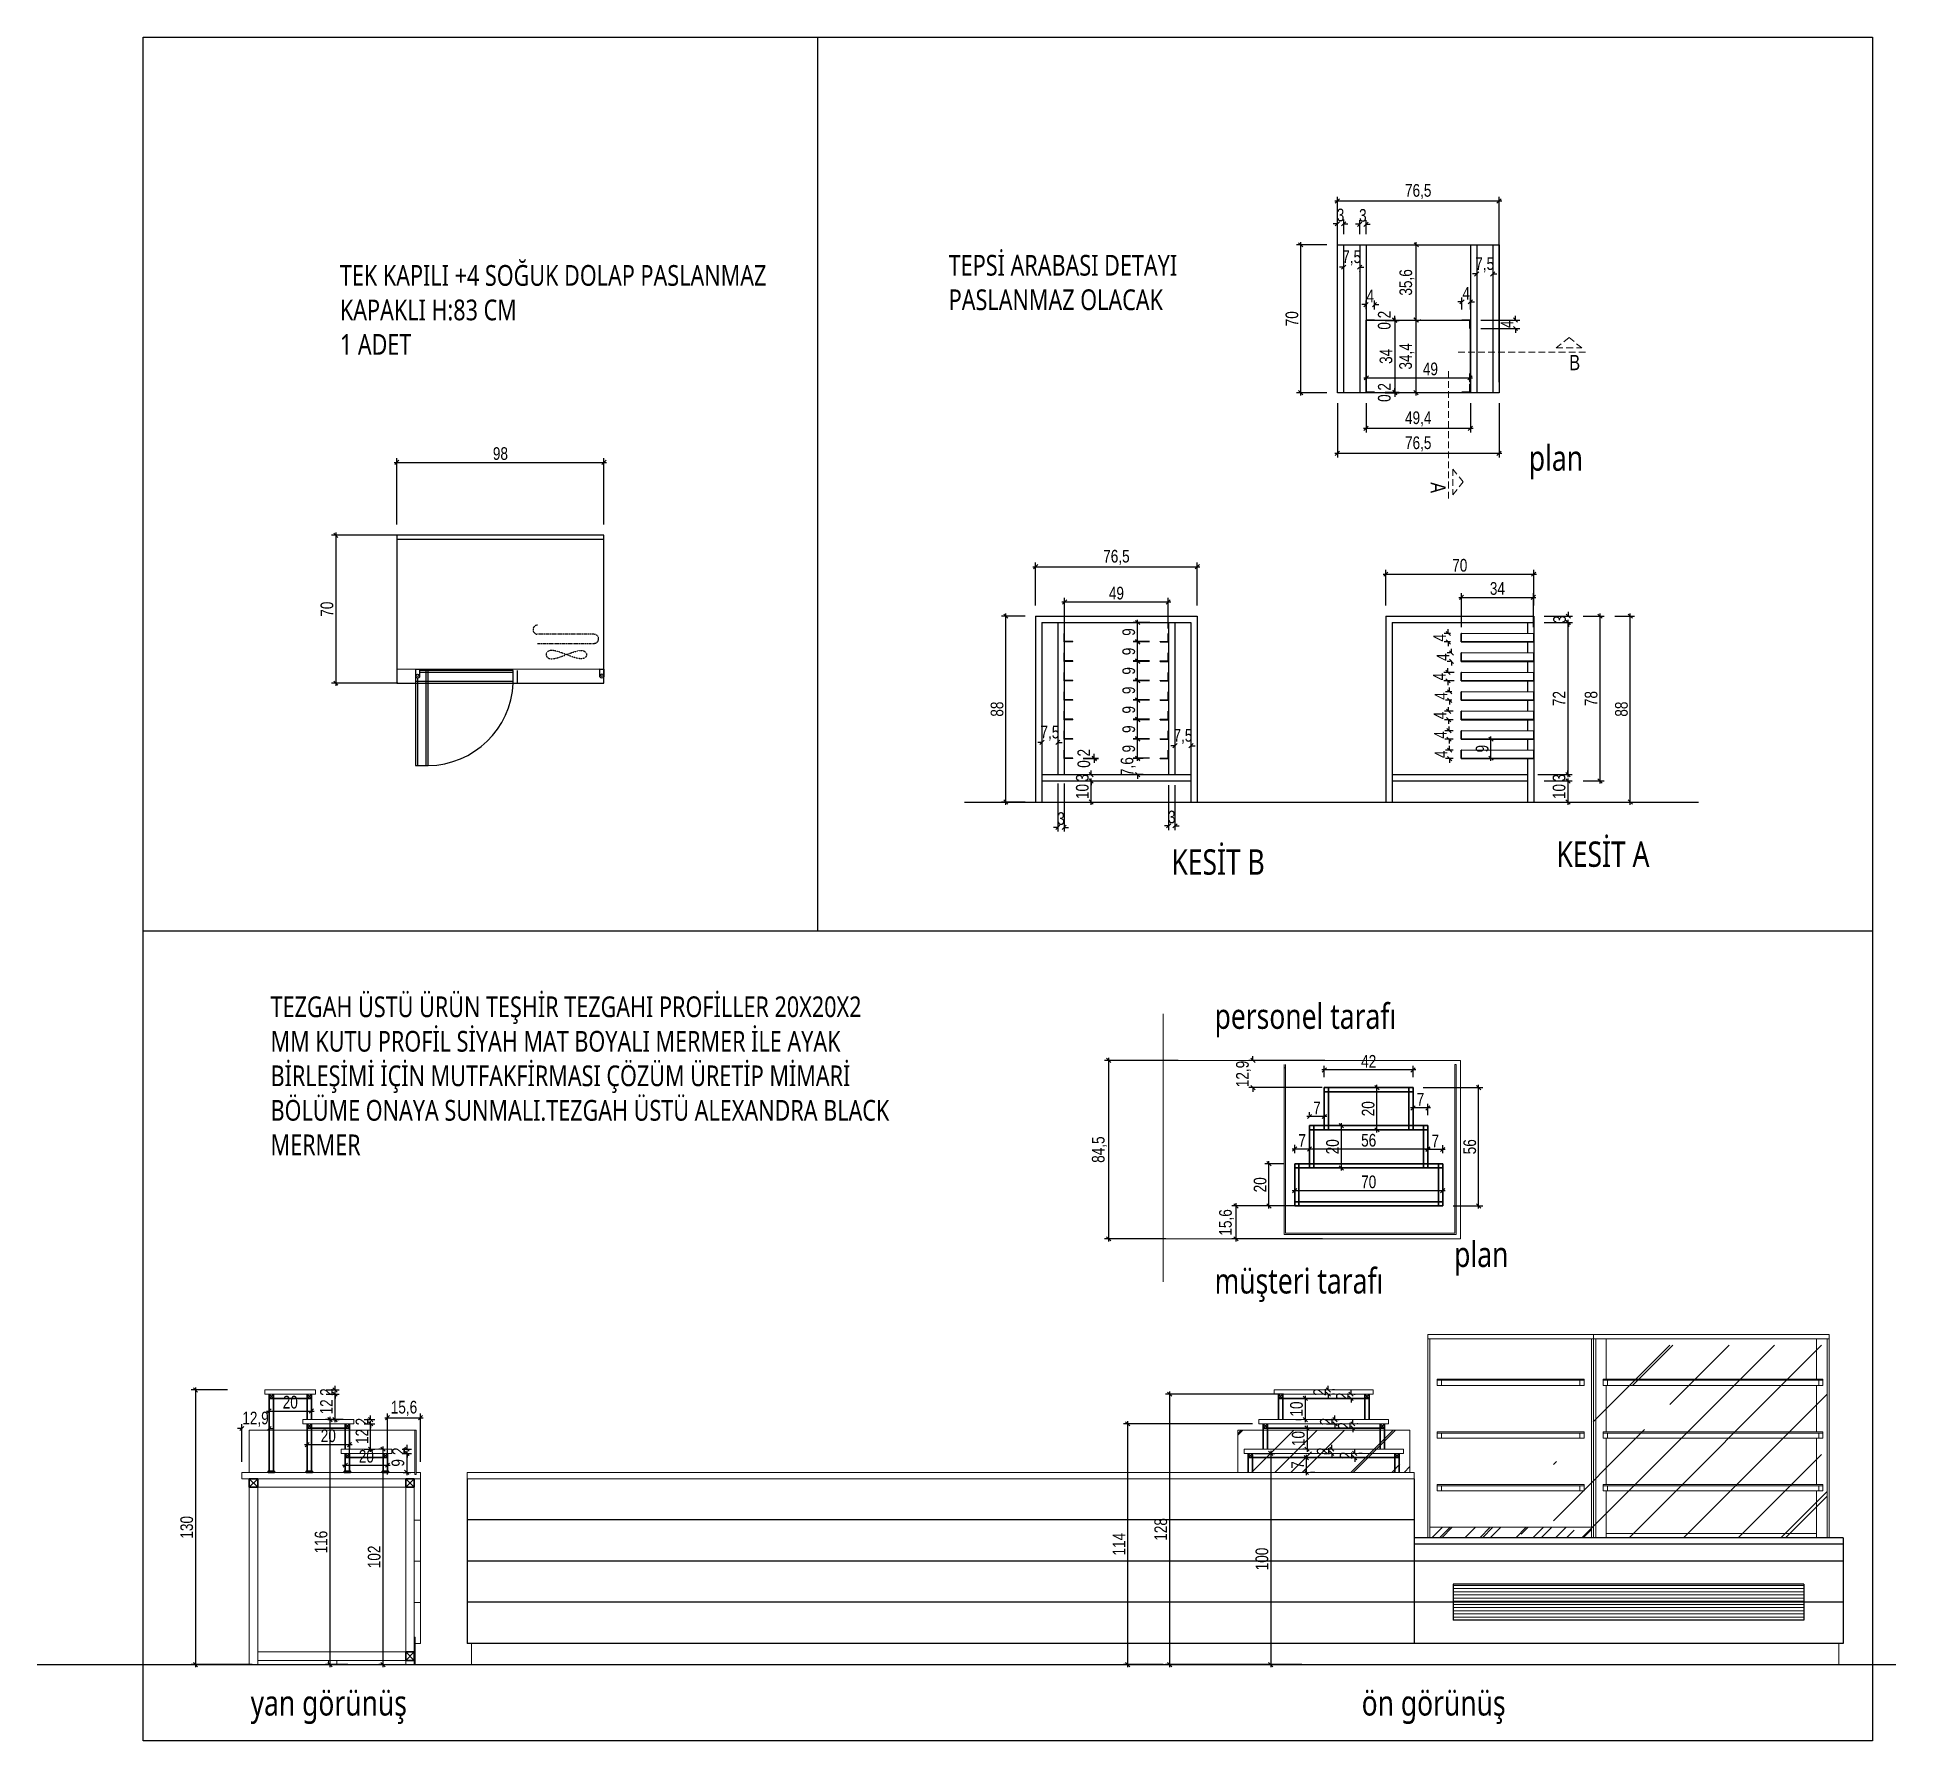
# Model space of a CAD drawing. Header units: millimetres. Extents: x 41040 to 41919, y 7009 to 7815.
import ezdxf

# ---------------------------------------------------------------- set-up
doc = ezdxf.new("R2010")
doc.units = ezdxf.units.MM
doc.linetypes.add('DASHED', pattern=[0.75, 0.5, -0.25])
doc.linetypes.add('HIDDEN2', pattern=[4.7625, 3.175, -1.5875])
for name, color, linetype, lineweight in [('ahsapkesit', 26, 'Continuous', 20), ('ahşap', 32, 'Continuous', 25), ('BO_Duvar', 6, 'Continuous', 25), ('BO_Mobilya Kesit', 2, 'HIDDEN2', 13), ('cam', 132, 'Continuous', 20), ('ince', 58, 'Continuous', 18), ('kaplama', 25, 'Continuous', 25), ('KP', 167, 'Continuous', 30), ('mermer', 142, 'Continuous', 15), ('olcu', 251, 'Continuous', 20), ('PASLANMAZ', 19, 'Continuous', 18), ('t_mutfak ekipmanları', 167, 'Continuous', 25), ('tarama', 251, 'Continuous', 20), ('text', 1, 'Continuous', 20)]:
    doc.layers.add(name, color=color, linetype=linetype, lineweight=lineweight)
doc.styles.add('ATU', font='GOTHIC.TTF', dxfattribs={"width": 0.8})
doc.styles.add('UBN', font='GOTHIC.TTF', dxfattribs={"width": 0.8})
doc.dimstyles.new('U_DIM_1_20', dxfattribs={"dimtxt": 6, "dimasz": 2, "dimexe": 2, "dimexo": 5, "dimgap": 1, "dimtad": 1, "dimdec": 1, "dimzin": 11, "dimtxsty": 'ATU', "dimblk": 'OBLIQUE', "dimcen": 1.5, "dimdle": 1.25, "dimclrd": 251, "dimclre": 251, "dimclrt": 1, "dimadec": 0, "dimazin": 0, "dimtfac": 1.25, "dimtdec": 1, "dimtix": 1, "dimtofl": 0, "dimtmove": 1, "dimatfit": 3, "dimldrblk": 'OBLIQUE', "dimfxl": 5, "dimtolj": 1, "dimtzin": 0, "dimarcsym": 0})

msp = doc.modelspace()

# ---------------------------------------------------------------- texts
at = {"layer": 'text', "style": 'UBN'}
for s, insert, char_height, width, attachment_point in [('{\\fLucida Sans Unicode|b0|i0|c162|p34;TEPSİ ARABASI DETAYI\\PPASLANMAZ OLACAK}', (41471, 7712.41), 9.8, 215.7838, 1), ('{\\fLucida Sans Unicode|b0|i0|c162|p34;TEK KAPILI +4 SOĞUK DOLAP PASLANMAZ KAPAKLI H:83 CM \\P1 ADET}', (41182.93, 7707.6, 246.53), 9.8, 215.7838, 1), ('{\\fLucida Sans Unicode|b0|i0|c162|p34;plan}', (41745.49, 7606.23, 0), 12, 103.3826, 7), ('{\\fLucida Sans Unicode|b0|i0|c162|p34;KESİT B}', (41576.4, 7418.89), 12, 103.3826, 7), ('{\\fLucida Sans Unicode|b0|i0|c162|p34;KESİT A}', (41758.57, 7422.6), 12, 103.3826, 7), ('{\\fLucida Sans Unicode|b0|i0|c162|p34;TEZGAH ÜSTÜ ÜRÜN TEŞHİR TEZGAHI PROFİLLER 20X20X2 MM KUTU PROFİL SİYAH MAT BOYALI MERMER İLE AYAK BİRLEŞİMİ İÇİN MUTFAKFİRMASI ÇÖZÜM ÜRETİP MİMARİ BÖLÜME ONAYA SUNMALI.TEZGAH ÜSTÜ ALEXANDRA BLACK MERMER }', (41150.14, 7361.43), 9.8, 293.7772, 1), ('{\\fLucida Sans Unicode|b0|i0|c162|p34;personel tarafı}', (41596.81, 7342.05, 0), 12, 103.3826, 7), ('{\\fLucida Sans Unicode|b0|i0|c162|p34;plan}', (41710.17, 7229.33, 0), 12, 103.3826, 7), ('{\\fLucida Sans Unicode|b0|i0|c162|p34;müşteri tarafı}', (41596.81, 7232.81, 0), 12, 103.3826, 1), ('{\\fLucida Sans Unicode|b0|i0|c162|p34;yan görünüş}', (41140.69, 7017.02, 0), 12, 103.3826, 7), ('{\\fLucida Sans Unicode|b0|i0|c162|p34;ön görünüş}', (41666.4, 7017.02, 0), 12, 103.3826, 7)]:
    msp.add_mtext(s, dxfattribs=dict(at, insert=insert, char_height=char_height, width=width, attachment_point=attachment_point))
at = {"layer": 'text', "ltscale": 0.2, "insert": (41769.79, 7657.85), "char_height": 7.2, "width": 6.2455, "attachment_point": 9, "style": 'UBN'}
msp.add_mtext('B', dxfattribs=at)
at = {"layer": 'text', "ltscale": 0.2, "insert": (41699, 7599.67), "char_height": 7.2, "width": 6.2455, "attachment_point": 9, "rotation": 270, "style": 'UBN'}
msp.add_mtext('A', dxfattribs=at)

# ---------------------------------------------------------------- blocks, each defined once
blk = doc.blocks.new('_Oblique')
at = {"color": 0, "linetype": 'ByBlock', "lineweight": -2}
blk.add_line((-0.5, -0.5), (0.5, 0.5), dxfattribs=at)
blk = doc.blocks.new('*D2374')
at = {"layer": 'Defpoints', "color": 0, "transparency": 16777216}
for p in [(41533.75, 7463.41), (41538.41, 7463.41), (41533.75, 7453.41)]:
    blk.add_point(p, dxfattribs=at)
at = {"layer": 'olcu', "color": 251, "lineweight": -2, "transparency": 16777216}
for p, q in [((41538.41, 7452.16), (41538.41, 7464.66)), ((41538.75, 7463.41), (41540.41, 7463.41)), ((41538.75, 7453.41), (41540.41, 7453.41))]:
    blk.add_line(p, q, dxfattribs=at)
at = {"layer": 'olcu', "color": 251, "lineweight": -2, "transparency": 16777216, "xscale": 2, "yscale": 2, "zscale": 2}
for p, rotation in [((41538.41, 7463.41), 90), ((41538.41, 7453.41), 270)]:
    blk.add_blockref('_Oblique', p, dxfattribs=dict(at, rotation=rotation))
at = {"layer": 'olcu', "color": 1, "transparency": 16777216, "insert": (41534.26, 7458.41), "char_height": 6, "attachment_point": 5, "rotation": 90, "style": 'ATU'}
blk.add_mtext('\\A1;10', dxfattribs=at)
blk = doc.blocks.new('*D2375')
at = {"layer": 'Defpoints', "color": 0, "transparency": 16777216}
for p in [(41538.41, 7466.41), (41539.12, 7466.41), (41539.12, 7463.41)]:
    blk.add_point(p, dxfattribs=at)
at = {"layer": 'olcu', "color": 251, "lineweight": -2, "transparency": 16777216}
for p, q in [((41538.41, 7466.41), (41538.41, 7468.41)), ((41534.12, 7466.41), (41536.41, 7466.41)), ((41534.12, 7463.41), (41536.41, 7463.41)), ((41538.41, 7463.41), (41538.41, 7461.41))]:
    blk.add_line(p, q, dxfattribs=at)
at = {"layer": 'olcu', "color": 251, "lineweight": -2, "transparency": 16777216, "xscale": 2, "yscale": 2, "zscale": 2}
for p, rotation in [((41538.41, 7466.41), 270), ((41538.41, 7463.41), 90)]:
    blk.add_blockref('_Oblique', p, dxfattribs=dict(at, rotation=rotation))
at = {"layer": 'olcu', "color": 1, "transparency": 16777216, "insert": (41534.26, 7464.91), "char_height": 6, "attachment_point": 5, "rotation": 90, "style": 'ATU'}
blk.add_mtext('\\A1;3', dxfattribs=at)
blk = doc.blocks.new('*D2376')
at = {"layer": 'Defpoints', "color": 0, "transparency": 16777216}
for p in [(41568.07, 7474.01), (41560.36, 7466.41), (41568.07, 7466.41)]:
    blk.add_point(p, dxfattribs=at)
at = {"layer": 'olcu', "color": 251, "lineweight": -2, "transparency": 16777216}
for p, q in [((41560.36, 7474.01), (41560.36, 7476.01)), ((41563.07, 7474.01), (41558.36, 7474.01)), ((41563.07, 7466.41), (41558.36, 7466.41)), ((41560.36, 7466.41), (41560.36, 7464.41))]:
    blk.add_line(p, q, dxfattribs=at)
at = {"layer": 'olcu', "color": 251, "lineweight": -2, "transparency": 16777216, "xscale": 2, "yscale": 2, "zscale": 2}
for p, rotation in [((41560.36, 7474.01), 270), ((41560.36, 7466.41), 90)]:
    blk.add_blockref('_Oblique', p, dxfattribs=dict(at, rotation=rotation))
at = {"layer": 'olcu', "color": 1, "transparency": 16777216, "insert": (41555.93, 7470.21), "char_height": 6, "attachment_point": 5, "rotation": 90, "style": 'ATU'}
blk.add_mtext('\\A1;7,6', dxfattribs=at)
blk = doc.blocks.new('*D2377')
at = {"layer": 'Defpoints', "color": 0, "transparency": 16777216}
for p in [(41529.66, 7474.21), (41529.66, 7474.01), (41539.9, 7474.21)]:
    blk.add_point(p, dxfattribs=at)
at = {"layer": 'olcu', "color": 251, "lineweight": -2, "transparency": 16777216}
for p, q in [((41539.9, 7474.21), (41539.9, 7476.21)), ((41534.66, 7474.21), (41541.9, 7474.21)), ((41534.66, 7474.01), (41541.9, 7474.01)), ((41539.9, 7474.01), (41539.9, 7472.01))]:
    blk.add_line(p, q, dxfattribs=at)
at = {"layer": 'olcu', "color": 251, "lineweight": -2, "transparency": 16777216, "xscale": 2, "yscale": 2, "zscale": 2}
for p, rotation in [((41539.9, 7474.21), 270), ((41539.9, 7474.01), 90)]:
    blk.add_blockref('_Oblique', p, dxfattribs=dict(at, rotation=rotation))
at = {"layer": 'olcu', "color": 1, "transparency": 16777216, "insert": (41535.47, 7474.11), "char_height": 6, "attachment_point": 5, "rotation": 90, "style": 'ATU'}
blk.add_mtext('\\A1;0,2', dxfattribs=at)
blk = doc.blocks.new('*D2378')
at = {"layer": 'Defpoints', "color": 0, "transparency": 16777216}
for p in [(41560.36, 7483.21), (41571.06, 7483.21), (41571.06, 7474.21)]:
    blk.add_point(p, dxfattribs=at)
at = {"layer": 'olcu', "color": 251, "lineweight": -2, "transparency": 16777216}
for p, q in [((41560.36, 7472.96), (41560.36, 7484.46)), ((41566.06, 7483.21), (41558.36, 7483.21)), ((41566.06, 7474.21), (41558.36, 7474.21))]:
    blk.add_line(p, q, dxfattribs=at)
at = {"layer": 'olcu', "color": 251, "lineweight": -2, "transparency": 16777216, "xscale": 2, "yscale": 2, "zscale": 2}
for p, rotation in [((41560.36, 7483.21), 90), ((41560.36, 7474.21), 270)]:
    blk.add_blockref('_Oblique', p, dxfattribs=dict(at, rotation=rotation))
at = {"layer": 'olcu', "color": 1, "transparency": 16777216, "insert": (41556.21, 7478.71), "char_height": 6, "attachment_point": 5, "rotation": 90, "style": 'ATU'}
blk.add_mtext('\\A1;9', dxfattribs=at)
blk = doc.blocks.new('*D2379')
at = {"layer": 'Defpoints', "color": 0, "transparency": 16777216}
for p in [(41560.36, 7492.41), (41571.06, 7492.41), (41571.06, 7483.41)]:
    blk.add_point(p, dxfattribs=at)
at = {"layer": 'olcu', "color": 251, "lineweight": -2, "transparency": 16777216}
for p, q in [((41560.36, 7482.16), (41560.36, 7493.66)), ((41566.06, 7492.41), (41558.36, 7492.41)), ((41566.06, 7483.41), (41558.36, 7483.41))]:
    blk.add_line(p, q, dxfattribs=at)
at = {"layer": 'olcu', "color": 251, "lineweight": -2, "transparency": 16777216, "xscale": 2, "yscale": 2, "zscale": 2}
for p, rotation in [((41560.36, 7492.41), 90), ((41560.36, 7483.41), 270)]:
    blk.add_blockref('_Oblique', p, dxfattribs=dict(at, rotation=rotation))
at = {"layer": 'olcu', "color": 1, "transparency": 16777216, "insert": (41556.21, 7487.91), "char_height": 6, "attachment_point": 5, "rotation": 90, "style": 'ATU'}
blk.add_mtext('\\A1;9', dxfattribs=at)
blk = doc.blocks.new('*D2380')
at = {"layer": 'Defpoints', "color": 0, "transparency": 16777216}
for p in [(41560.36, 7501.61), (41571.06, 7501.61), (41571.06, 7492.61)]:
    blk.add_point(p, dxfattribs=at)
at = {"layer": 'olcu', "color": 251, "lineweight": -2, "transparency": 16777216}
for p, q in [((41560.36, 7491.36), (41560.36, 7502.86)), ((41566.06, 7501.61), (41558.36, 7501.61)), ((41566.06, 7492.61), (41558.36, 7492.61))]:
    blk.add_line(p, q, dxfattribs=at)
at = {"layer": 'olcu', "color": 251, "lineweight": -2, "transparency": 16777216, "xscale": 2, "yscale": 2, "zscale": 2}
for p, rotation in [((41560.36, 7501.61), 90), ((41560.36, 7492.61), 270)]:
    blk.add_blockref('_Oblique', p, dxfattribs=dict(at, rotation=rotation))
at = {"layer": 'olcu', "color": 1, "transparency": 16777216, "insert": (41556.21, 7497.11), "char_height": 6, "attachment_point": 5, "rotation": 90, "style": 'ATU'}
blk.add_mtext('\\A1;9', dxfattribs=at)
blk = doc.blocks.new('*D2381')
at = {"layer": 'Defpoints', "color": 0, "transparency": 16777216}
for p in [(41560.36, 7510.81), (41571.06, 7510.81), (41571.06, 7501.81)]:
    blk.add_point(p, dxfattribs=at)
at = {"layer": 'olcu', "color": 251, "lineweight": -2, "transparency": 16777216}
for p, q in [((41566.06, 7510.81), (41558.36, 7510.81)), ((41560.36, 7500.56), (41560.36, 7512.06)), ((41566.06, 7501.81), (41558.36, 7501.81))]:
    blk.add_line(p, q, dxfattribs=at)
at = {"layer": 'olcu', "color": 251, "lineweight": -2, "transparency": 16777216, "xscale": 2, "yscale": 2, "zscale": 2}
for p, rotation in [((41560.36, 7510.81), 90), ((41560.36, 7501.81), 270)]:
    blk.add_blockref('_Oblique', p, dxfattribs=dict(at, rotation=rotation))
at = {"layer": 'olcu', "color": 1, "transparency": 16777216, "insert": (41556.21, 7506.31), "char_height": 6, "attachment_point": 5, "rotation": 90, "style": 'ATU'}
blk.add_mtext('\\A1;9', dxfattribs=at)
blk = doc.blocks.new('*D2382')
at = {"layer": 'Defpoints', "color": 0, "transparency": 16777216}
for p in [(41560.36, 7520.01), (41571.06, 7520.01), (41571.06, 7511.01)]:
    blk.add_point(p, dxfattribs=at)
at = {"layer": 'olcu', "color": 251, "lineweight": -2, "transparency": 16777216}
for p, q in [((41566.06, 7520.01), (41558.36, 7520.01)), ((41560.36, 7509.76), (41560.36, 7521.26)), ((41566.06, 7511.01), (41558.36, 7511.01))]:
    blk.add_line(p, q, dxfattribs=at)
at = {"layer": 'olcu', "color": 251, "lineweight": -2, "transparency": 16777216, "xscale": 2, "yscale": 2, "zscale": 2}
for p, rotation in [((41560.36, 7520.01), 90), ((41560.36, 7511.01), 270)]:
    blk.add_blockref('_Oblique', p, dxfattribs=dict(at, rotation=rotation))
at = {"layer": 'olcu', "color": 1, "transparency": 16777216, "insert": (41556.21, 7515.51), "char_height": 6, "attachment_point": 5, "rotation": 90, "style": 'ATU'}
blk.add_mtext('\\A1;9', dxfattribs=at)
blk = doc.blocks.new('*D2383')
at = {"layer": 'Defpoints', "color": 0, "transparency": 16777216}
for p in [(41560.36, 7529.21), (41571.06, 7529.21), (41571.06, 7520.21)]:
    blk.add_point(p, dxfattribs=at)
at = {"layer": 'olcu', "color": 251, "lineweight": -2, "transparency": 16777216}
for p, q in [((41566.06, 7529.21), (41558.36, 7529.21)), ((41560.36, 7518.96), (41560.36, 7530.46)), ((41566.06, 7520.21), (41558.36, 7520.21))]:
    blk.add_line(p, q, dxfattribs=at)
at = {"layer": 'olcu', "color": 251, "lineweight": -2, "transparency": 16777216, "xscale": 2, "yscale": 2, "zscale": 2}
for p, rotation in [((41560.36, 7529.21), 90), ((41560.36, 7520.21), 270)]:
    blk.add_blockref('_Oblique', p, dxfattribs=dict(at, rotation=rotation))
at = {"layer": 'olcu', "color": 1, "transparency": 16777216, "insert": (41556.21, 7524.71), "char_height": 6, "attachment_point": 5, "rotation": 90, "style": 'ATU'}
blk.add_mtext('\\A1;9', dxfattribs=at)
blk = doc.blocks.new('*D2384')
at = {"layer": 'Defpoints', "color": 0, "transparency": 16777216}
for p in [(41560.36, 7538.41), (41571.17, 7538.41), (41571.06, 7529.41)]:
    blk.add_point(p, dxfattribs=at)
at = {"layer": 'olcu', "color": 251, "lineweight": -2, "transparency": 16777216}
for p, q in [((41566.17, 7538.41), (41558.36, 7538.41)), ((41560.36, 7528.16), (41560.36, 7539.66)), ((41566.06, 7529.41), (41558.36, 7529.41))]:
    blk.add_line(p, q, dxfattribs=at)
at = {"layer": 'olcu', "color": 251, "lineweight": -2, "transparency": 16777216, "xscale": 2, "yscale": 2, "zscale": 2}
for p, rotation in [((41560.36, 7538.41), 90), ((41560.36, 7529.41), 270)]:
    blk.add_blockref('_Oblique', p, dxfattribs=dict(at, rotation=rotation))
at = {"layer": 'olcu', "color": 1, "transparency": 16777216, "insert": (41556.21, 7533.91), "char_height": 6, "attachment_point": 5, "rotation": 90, "style": 'ATU'}
blk.add_mtext('\\A1;9', dxfattribs=at)
blk = doc.blocks.new('*D2385')
at = {"layer": 'Defpoints', "color": 0, "transparency": 16777216}
for p in [(41747.63, 7550.32), (41713.63, 7531.21), (41747.63, 7531.21)]:
    blk.add_point(p, dxfattribs=at)
at = {"layer": 'olcu', "color": 251, "lineweight": -2, "transparency": 16777216}
for p, q in [((41712.38, 7550.32), (41748.88, 7550.32)), ((41713.63, 7536.21), (41713.63, 7552.32)), ((41747.63, 7536.21), (41747.63, 7552.32))]:
    blk.add_line(p, q, dxfattribs=at)
at = {"layer": 'olcu', "color": 251, "lineweight": -2, "transparency": 16777216, "xscale": 2, "yscale": 2, "zscale": 2, "rotation": 180}
blk.add_blockref('_Oblique', (41713.63, 7550.32), dxfattribs=at)
at = {"layer": 'olcu', "color": 251, "lineweight": -2, "transparency": 16777216, "xscale": 2, "yscale": 2, "zscale": 2}
blk.add_blockref('_Oblique', (41747.63, 7550.32), dxfattribs=at)
at = {"layer": 'olcu', "color": 1, "transparency": 16777216, "insert": (41730.63, 7554.48), "char_height": 6, "attachment_point": 5, "style": 'ATU'}
blk.add_mtext('\\A1;34', dxfattribs=at)
blk = doc.blocks.new('*D2386')
at = {"layer": 'Defpoints', "color": 0, "transparency": 16777216}
for p in [(41747.83, 7561.31), (41677.83, 7541.41), (41747.83, 7541.41)]:
    blk.add_point(p, dxfattribs=at)
at = {"layer": 'olcu', "color": 251, "lineweight": -2, "transparency": 16777216}
for p, q in [((41677.83, 7546.41), (41677.83, 7563.31)), ((41747.83, 7546.41), (41747.83, 7563.31)), ((41676.58, 7561.31), (41749.08, 7561.31))]:
    blk.add_line(p, q, dxfattribs=at)
at = {"layer": 'olcu', "color": 251, "lineweight": -2, "transparency": 16777216, "xscale": 2, "yscale": 2, "zscale": 2, "rotation": 180}
blk.add_blockref('_Oblique', (41677.83, 7561.31), dxfattribs=at)
at = {"layer": 'olcu', "color": 251, "lineweight": -2, "transparency": 16777216, "xscale": 2, "yscale": 2, "zscale": 2}
blk.add_blockref('_Oblique', (41747.83, 7561.31), dxfattribs=at)
at = {"layer": 'olcu', "color": 1, "transparency": 16777216, "insert": (41712.83, 7565.46), "char_height": 6, "attachment_point": 5, "style": 'ATU'}
blk.add_mtext('\\A1;70', dxfattribs=at)
blk = doc.blocks.new('*D2387')
at = {"layer": 'Defpoints', "color": 0, "transparency": 16777216}
for p in [(41747.83, 7541.41), (41747.83, 7538.41), (41764.21, 7538.41)]:
    blk.add_point(p, dxfattribs=at)
at = {"layer": 'olcu', "color": 251, "lineweight": -2, "transparency": 16777216}
for p, q in [((41752.83, 7541.41), (41766.21, 7541.41)), ((41752.83, 7538.41), (41766.21, 7538.41)), ((41764.21, 7541.41), (41764.21, 7543.41)), ((41764.21, 7538.41), (41764.21, 7536.41))]:
    blk.add_line(p, q, dxfattribs=at)
at = {"layer": 'olcu', "color": 251, "lineweight": -2, "transparency": 16777216, "xscale": 2, "yscale": 2, "zscale": 2}
for p, rotation in [((41764.21, 7541.41), 270), ((41764.21, 7538.41), 90)]:
    blk.add_blockref('_Oblique', p, dxfattribs=dict(at, rotation=rotation))
at = {"layer": 'olcu', "color": 1, "transparency": 16777216, "insert": (41760.06, 7539.91), "char_height": 6, "attachment_point": 5, "rotation": 90, "style": 'ATU'}
blk.add_mtext('\\A1;3', dxfattribs=at)
blk = doc.blocks.new('*D2388')
at = {"layer": 'Defpoints', "color": 0, "transparency": 16777216}
for p in [(41747.83, 7538.41), (41744.83, 7466.41), (41763.99, 7466.41)]:
    blk.add_point(p, dxfattribs=at)
at = {"layer": 'olcu', "color": 251, "lineweight": -2, "transparency": 16777216}
for p, q in [((41752.83, 7538.41), (41765.99, 7538.41)), ((41763.99, 7539.66), (41763.99, 7465.16)), ((41749.83, 7466.41), (41765.99, 7466.41))]:
    blk.add_line(p, q, dxfattribs=at)
at = {"layer": 'olcu', "color": 251, "lineweight": -2, "transparency": 16777216, "xscale": 2, "yscale": 2, "zscale": 2}
for p, rotation in [((41763.99, 7538.41), 90), ((41763.99, 7466.41), 270)]:
    blk.add_blockref('_Oblique', p, dxfattribs=dict(at, rotation=rotation))
at = {"layer": 'olcu', "color": 1, "transparency": 16777216, "insert": (41759.83, 7502.41), "char_height": 6, "attachment_point": 5, "rotation": 90, "style": 'ATU'}
blk.add_mtext('\\A1;72', dxfattribs=at)
blk = doc.blocks.new('*D2389')
at = {"layer": 'Defpoints', "color": 0, "transparency": 16777216}
for p in [(41747.83, 7466.41), (41747.83, 7463.41), (41763.99, 7463.41)]:
    blk.add_point(p, dxfattribs=at)
at = {"layer": 'olcu', "color": 251, "lineweight": -2, "transparency": 16777216}
for p, q in [((41763.99, 7466.41), (41763.99, 7468.41)), ((41752.83, 7466.41), (41765.99, 7466.41)), ((41752.83, 7463.41), (41765.99, 7463.41)), ((41763.99, 7463.41), (41763.99, 7461.41))]:
    blk.add_line(p, q, dxfattribs=at)
at = {"layer": 'olcu', "color": 251, "lineweight": -2, "transparency": 16777216, "xscale": 2, "yscale": 2, "zscale": 2}
for p, rotation in [((41763.99, 7466.41), 270), ((41763.99, 7463.41), 90)]:
    blk.add_blockref('_Oblique', p, dxfattribs=dict(at, rotation=rotation))
at = {"layer": 'olcu', "color": 1, "transparency": 16777216, "insert": (41759.83, 7464.91), "char_height": 6, "attachment_point": 5, "rotation": 90, "style": 'ATU'}
blk.add_mtext('\\A1;3', dxfattribs=at)
blk = doc.blocks.new('*D2390')
at = {"layer": 'Defpoints', "color": 0, "transparency": 16777216}
for p in [(41747.83, 7463.41), (41747.83, 7453.41), (41763.99, 7453.41)]:
    blk.add_point(p, dxfattribs=at)
at = {"layer": 'olcu', "color": 251, "lineweight": -2, "transparency": 16777216}
for p, q in [((41752.83, 7463.41), (41765.99, 7463.41)), ((41763.99, 7464.66), (41763.99, 7452.16)), ((41752.83, 7453.41), (41765.99, 7453.41))]:
    blk.add_line(p, q, dxfattribs=at)
at = {"layer": 'olcu', "color": 251, "lineweight": -2, "transparency": 16777216, "xscale": 2, "yscale": 2, "zscale": 2}
for p, rotation in [((41763.99, 7463.41), 90), ((41763.99, 7453.41), 270)]:
    blk.add_blockref('_Oblique', p, dxfattribs=dict(at, rotation=rotation))
at = {"layer": 'olcu', "color": 1, "transparency": 16777216, "insert": (41759.83, 7458.41), "char_height": 6, "attachment_point": 5, "rotation": 90, "style": 'ATU'}
blk.add_mtext('\\A1;10', dxfattribs=at)
blk = doc.blocks.new('*D2391')
at = {"layer": 'Defpoints', "color": 0, "transparency": 16777216}
for p in [(41574.86, 7548.13), (41525.86, 7530.61), (41574.86, 7530.61)]:
    blk.add_point(p, dxfattribs=at)
at = {"layer": 'olcu', "color": 251, "lineweight": -2, "transparency": 16777216}
for p, q in [((41524.61, 7548.13), (41576.11, 7548.13)), ((41525.86, 7535.61), (41525.86, 7550.13)), ((41574.86, 7535.61), (41574.86, 7550.13))]:
    blk.add_line(p, q, dxfattribs=at)
at = {"layer": 'olcu', "color": 251, "lineweight": -2, "transparency": 16777216, "xscale": 2, "yscale": 2, "zscale": 2, "rotation": 180}
blk.add_blockref('_Oblique', (41525.86, 7548.13), dxfattribs=at)
at = {"layer": 'olcu', "color": 251, "lineweight": -2, "transparency": 16777216, "xscale": 2, "yscale": 2, "zscale": 2}
blk.add_blockref('_Oblique', (41574.86, 7548.13), dxfattribs=at)
at = {"layer": 'olcu', "color": 1, "transparency": 16777216, "insert": (41550.36, 7552.28), "char_height": 6, "attachment_point": 5, "style": 'ATU'}
blk.add_mtext('\\A1;49', dxfattribs=at)
blk = doc.blocks.new('*D2392')
at = {"layer": 'Defpoints', "color": 0, "transparency": 16777216}
for p in [(41588.61, 7564.81), (41512.11, 7541.41), (41588.61, 7541.41)]:
    blk.add_point(p, dxfattribs=at)
at = {"layer": 'olcu', "color": 251, "lineweight": -2, "transparency": 16777216}
for p, q in [((41510.86, 7564.81), (41589.86, 7564.81)), ((41512.11, 7546.41), (41512.11, 7566.81)), ((41588.61, 7546.41), (41588.61, 7566.81))]:
    blk.add_line(p, q, dxfattribs=at)
at = {"layer": 'olcu', "color": 251, "lineweight": -2, "transparency": 16777216, "xscale": 2, "yscale": 2, "zscale": 2, "rotation": 180}
blk.add_blockref('_Oblique', (41512.11, 7564.81), dxfattribs=at)
at = {"layer": 'olcu', "color": 251, "lineweight": -2, "transparency": 16777216, "xscale": 2, "yscale": 2, "zscale": 2}
blk.add_blockref('_Oblique', (41588.61, 7564.81), dxfattribs=at)
at = {"layer": 'olcu', "color": 1, "transparency": 16777216, "insert": (41550.36, 7569.24), "char_height": 6, "attachment_point": 5, "style": 'ATU'}
blk.add_mtext('\\A1;76,5', dxfattribs=at)
blk = doc.blocks.new('*D2393')
at = {"layer": 'Defpoints', "color": 0, "transparency": 16777216}
for p in [(41515.11, 7484.74), (41522.66, 7484.74), (41522.66, 7481.65)]:
    blk.add_point(p, dxfattribs=at)
at = {"layer": 'olcu', "color": 251, "lineweight": -2, "transparency": 16777216}
for p, q in [((41515.11, 7481.65), (41513.11, 7481.65)), ((41515.11, 7479.74), (41515.11, 7479.65)), ((41522.66, 7481.65), (41524.66, 7481.65)), ((41522.66, 7479.74), (41522.66, 7479.65))]:
    blk.add_line(p, q, dxfattribs=at)
at = {"layer": 'olcu', "color": 251, "lineweight": -2, "transparency": 16777216, "xscale": 2, "yscale": 2, "zscale": 2}
blk.add_blockref('_Oblique', (41515.11, 7481.65), dxfattribs=at)
at = {"layer": 'olcu', "color": 251, "lineweight": -2, "transparency": 16777216, "xscale": 2, "yscale": 2, "zscale": 2, "rotation": 180}
blk.add_blockref('_Oblique', (41522.66, 7481.65), dxfattribs=at)
at = {"layer": 'olcu', "color": 1, "transparency": 16777216, "insert": (41518.88, 7486), "char_height": 6, "attachment_point": 5, "style": 'ATU'}
blk.add_mtext('\\A1;7,5', dxfattribs=at)
blk = doc.blocks.new('*D2394')
at = {"layer": 'Defpoints', "color": 0, "transparency": 16777216}
for p in [(41578.06, 7479.04), (41585.61, 7480.09), (41585.61, 7479.04)]:
    blk.add_point(p, dxfattribs=at)
at = {"layer": 'olcu', "color": 251, "lineweight": -2, "transparency": 16777216}
for p, q in [((41578.06, 7480.09), (41576.06, 7480.09)), ((41578.06, 7484.04), (41578.06, 7482.09)), ((41585.61, 7484.04), (41585.61, 7482.09)), ((41585.61, 7480.09), (41587.61, 7480.09))]:
    blk.add_line(p, q, dxfattribs=at)
at = {"layer": 'olcu', "color": 251, "lineweight": -2, "transparency": 16777216, "xscale": 2, "yscale": 2, "zscale": 2}
blk.add_blockref('_Oblique', (41578.06, 7480.09), dxfattribs=at)
at = {"layer": 'olcu', "color": 251, "lineweight": -2, "transparency": 16777216, "xscale": 2, "yscale": 2, "zscale": 2, "rotation": 180}
blk.add_blockref('_Oblique', (41585.61, 7480.09), dxfattribs=at)
at = {"layer": 'olcu', "color": 1, "transparency": 16777216, "insert": (41581.83, 7484.44), "char_height": 6, "attachment_point": 5, "style": 'ATU'}
blk.add_mtext('\\A1;7,5', dxfattribs=at)
blk = doc.blocks.new('*D2395')
at = {"layer": 'Defpoints', "color": 0, "transparency": 16777216}
for p in [(41522.66, 7467.2), (41525.66, 7467.2), (41525.66, 7441.43)]:
    blk.add_point(p, dxfattribs=at)
at = {"layer": 'olcu', "color": 251, "lineweight": -2, "transparency": 16777216}
for p, q in [((41522.66, 7462.2), (41522.66, 7439.43)), ((41525.66, 7462.2), (41525.66, 7439.43)), ((41522.66, 7441.43), (41520.66, 7441.43)), ((41525.66, 7441.43), (41527.66, 7441.43))]:
    blk.add_line(p, q, dxfattribs=at)
at = {"layer": 'olcu', "color": 251, "lineweight": -2, "transparency": 16777216, "xscale": 2, "yscale": 2, "zscale": 2}
blk.add_blockref('_Oblique', (41522.66, 7441.43), dxfattribs=at)
at = {"layer": 'olcu', "color": 251, "lineweight": -2, "transparency": 16777216, "xscale": 2, "yscale": 2, "zscale": 2, "rotation": 180}
blk.add_blockref('_Oblique', (41525.66, 7441.43), dxfattribs=at)
at = {"layer": 'olcu', "color": 1, "transparency": 16777216, "insert": (41524.16, 7445.58), "char_height": 6, "attachment_point": 5, "style": 'ATU'}
blk.add_mtext('\\A1;3', dxfattribs=at)
blk = doc.blocks.new('*D2396')
at = {"layer": 'Defpoints', "color": 0, "transparency": 16777216}
for p in [(41575.06, 7466.41), (41578.06, 7466.41), (41578.06, 7442.18)]:
    blk.add_point(p, dxfattribs=at)
at = {"layer": 'olcu', "color": 251, "lineweight": -2, "transparency": 16777216}
for p, q in [((41575.06, 7461.41), (41575.06, 7440.18)), ((41578.06, 7461.41), (41578.06, 7440.18)), ((41575.06, 7442.18), (41573.06, 7442.18)), ((41578.06, 7442.18), (41580.06, 7442.18))]:
    blk.add_line(p, q, dxfattribs=at)
at = {"layer": 'olcu', "color": 251, "lineweight": -2, "transparency": 16777216, "xscale": 2, "yscale": 2, "zscale": 2}
blk.add_blockref('_Oblique', (41575.06, 7442.18), dxfattribs=at)
at = {"layer": 'olcu', "color": 251, "lineweight": -2, "transparency": 16777216, "xscale": 2, "yscale": 2, "zscale": 2, "rotation": 180}
blk.add_blockref('_Oblique', (41578.06, 7442.18), dxfattribs=at)
at = {"layer": 'olcu', "color": 1, "transparency": 16777216, "insert": (41576.56, 7446.33), "char_height": 6, "attachment_point": 5, "style": 'ATU'}
blk.add_mtext('\\A1;3', dxfattribs=at)
blk = doc.blocks.new('*D2397')
at = {"layer": 'Defpoints', "color": 0, "transparency": 16777216}
for p in [(41498.05, 7541.41), (41512.11, 7541.41), (41512.11, 7453.41)]:
    blk.add_point(p, dxfattribs=at)
at = {"layer": 'olcu', "color": 251, "lineweight": -2, "transparency": 16777216}
for p, q in [((41507.11, 7541.41), (41496.05, 7541.41)), ((41498.05, 7452.16), (41498.05, 7542.66)), ((41507.11, 7453.41), (41496.05, 7453.41))]:
    blk.add_line(p, q, dxfattribs=at)
at = {"layer": 'olcu', "color": 251, "lineweight": -2, "transparency": 16777216, "xscale": 2, "yscale": 2, "zscale": 2}
for p, rotation in [((41498.05, 7541.41), 90), ((41498.05, 7453.41), 270)]:
    blk.add_blockref('_Oblique', p, dxfattribs=dict(at, rotation=rotation))
at = {"layer": 'olcu', "color": 1, "transparency": 16777216, "insert": (41493.9, 7497.41), "char_height": 6, "attachment_point": 5, "rotation": 90, "style": 'ATU'}
blk.add_mtext('\\A1;88', dxfattribs=at)
blk = doc.blocks.new('*D2398')
at = {"layer": 'Defpoints', "color": 0, "transparency": 16777216}
for p in [(41766.21, 7541.41), (41766.21, 7463.41), (41779.13, 7463.41)]:
    blk.add_point(p, dxfattribs=at)
at = {"layer": 'olcu', "color": 251, "lineweight": -2, "transparency": 16777216}
for p, q in [((41771.21, 7541.41), (41781.13, 7541.41)), ((41779.13, 7542.66), (41779.13, 7462.16)), ((41771.21, 7463.41), (41781.13, 7463.41))]:
    blk.add_line(p, q, dxfattribs=at)
at = {"layer": 'olcu', "color": 251, "lineweight": -2, "transparency": 16777216, "xscale": 2, "yscale": 2, "zscale": 2}
for p, rotation in [((41779.13, 7541.41), 90), ((41779.13, 7463.41), 270)]:
    blk.add_blockref('_Oblique', p, dxfattribs=dict(at, rotation=rotation))
at = {"layer": 'olcu', "color": 1, "transparency": 16777216, "insert": (41774.98, 7502.41), "char_height": 6, "attachment_point": 5, "rotation": 90, "style": 'ATU'}
blk.add_mtext('\\A1;78', dxfattribs=at)
blk = doc.blocks.new('*D2399')
at = {"layer": 'Defpoints', "color": 0, "transparency": 16777216}
for p in [(41781.13, 7541.41), (41793.48, 7541.41), (41784.35, 7453.41)]:
    blk.add_point(p, dxfattribs=at)
at = {"layer": 'olcu', "color": 251, "lineweight": -2, "transparency": 16777216}
for p, q in [((41786.13, 7541.41), (41795.48, 7541.41)), ((41793.48, 7452.16), (41793.48, 7542.66)), ((41789.35, 7453.41), (41795.48, 7453.41))]:
    blk.add_line(p, q, dxfattribs=at)
at = {"layer": 'olcu', "color": 251, "lineweight": -2, "transparency": 16777216, "xscale": 2, "yscale": 2, "zscale": 2}
for p, rotation in [((41793.48, 7541.41), 90), ((41793.48, 7453.41), 270)]:
    blk.add_blockref('_Oblique', p, dxfattribs=dict(at, rotation=rotation))
at = {"layer": 'olcu', "color": 1, "transparency": 16777216, "insert": (41789.33, 7497.41), "char_height": 6, "attachment_point": 5, "rotation": 90, "style": 'ATU'}
blk.add_mtext('\\A1;88', dxfattribs=at)
blk = doc.blocks.new('*D2400')
at = {"layer": 'Defpoints', "color": 0, "transparency": 16777216}
for p in [(41689.35, 7681.59), (41692.16, 7681.59), (41689.35, 7647.19)]:
    blk.add_point(p, dxfattribs=at)
at = {"layer": 'olcu', "color": 251, "lineweight": -2, "transparency": 16777216}
for p, q in [((41692.16, 7645.94), (41692.16, 7682.84)), ((41694.35, 7681.59), (41694.16, 7681.59)), ((41694.35, 7647.19), (41694.16, 7647.19))]:
    blk.add_line(p, q, dxfattribs=at)
at = {"layer": 'olcu', "color": 251, "lineweight": -2, "transparency": 16777216, "xscale": 2, "yscale": 2, "zscale": 2}
for p, rotation in [((41692.16, 7681.59), 90), ((41692.16, 7647.19), 270)]:
    blk.add_blockref('_Oblique', p, dxfattribs=dict(at, rotation=rotation))
at = {"layer": 'olcu', "color": 1, "transparency": 16777216, "insert": (41687.73, 7664.39), "char_height": 6, "attachment_point": 5, "rotation": 90, "style": 'ATU'}
blk.add_mtext('\\A1;34,4', dxfattribs=at)
blk = doc.blocks.new('*D2401')
at = {"layer": 'Defpoints', "color": 0, "transparency": 16777216}
for p in [(41707.37, 7533.21), (41713.43, 7533.21), (41713.43, 7529.21)]:
    blk.add_point(p, dxfattribs=at)
at = {"layer": 'olcu', "color": 251, "lineweight": -2, "transparency": 16777216}
for p, q in [((41708.43, 7533.21), (41705.37, 7533.21)), ((41708.43, 7529.21), (41705.37, 7529.21)), ((41707.37, 7533.21), (41707.37, 7535.21)), ((41707.37, 7529.21), (41707.37, 7527.21))]:
    blk.add_line(p, q, dxfattribs=at)
at = {"layer": 'olcu', "color": 251, "lineweight": -2, "transparency": 16777216, "xscale": 2, "yscale": 2, "zscale": 2}
for p, rotation in [((41707.37, 7533.21), 270), ((41707.37, 7529.21), 90)]:
    blk.add_blockref('_Oblique', p, dxfattribs=dict(at, rotation=rotation))
at = {"layer": 'olcu', "color": 1, "transparency": 16777216, "insert": (41703.3, 7531.21), "char_height": 6, "attachment_point": 5, "rotation": 90, "style": 'ATU'}
blk.add_mtext('\\A1;4', dxfattribs=at)
blk = doc.blocks.new('*D2402')
at = {"layer": 'Defpoints', "color": 0, "transparency": 16777216}
for p in [(41708.93, 7520.01), (41713.43, 7524.01), (41713.43, 7520.01)]:
    blk.add_point(p, dxfattribs=at)
at = {"layer": 'olcu', "color": 251, "lineweight": -2, "transparency": 16777216}
for p, q in [((41708.43, 7524.01), (41706.93, 7524.01)), ((41708.43, 7520.01), (41706.93, 7520.01)), ((41708.93, 7524.01), (41708.93, 7526.01)), ((41708.93, 7520.01), (41708.93, 7518.01))]:
    blk.add_line(p, q, dxfattribs=at)
at = {"layer": 'olcu', "color": 251, "lineweight": -2, "transparency": 16777216, "xscale": 2, "yscale": 2, "zscale": 2}
for p, rotation in [((41708.93, 7524.01), 270), ((41708.93, 7520.01), 90)]:
    blk.add_blockref('_Oblique', p, dxfattribs=dict(at, rotation=rotation))
at = {"layer": 'olcu', "color": 1, "transparency": 16777216, "insert": (41704.86, 7522.01), "char_height": 6, "attachment_point": 5, "rotation": 90, "style": 'ATU'}
blk.add_mtext('\\A1;4', dxfattribs=at)
blk = doc.blocks.new('*D2403')
at = {"layer": 'Defpoints', "color": 0, "transparency": 16777216}
for p in [(41707.24, 7510.81), (41715.15, 7514.81), (41715.15, 7510.81)]:
    blk.add_point(p, dxfattribs=at)
at = {"layer": 'olcu', "color": 251, "lineweight": -2, "transparency": 16777216}
for p, q in [((41710.15, 7514.81), (41705.24, 7514.81)), ((41710.15, 7510.81), (41705.24, 7510.81)), ((41707.24, 7514.81), (41707.24, 7516.81)), ((41707.24, 7510.81), (41707.24, 7508.81))]:
    blk.add_line(p, q, dxfattribs=at)
at = {"layer": 'olcu', "color": 251, "lineweight": -2, "transparency": 16777216, "xscale": 2, "yscale": 2, "zscale": 2}
for p, rotation in [((41707.24, 7514.81), 270), ((41707.24, 7510.81), 90)]:
    blk.add_blockref('_Oblique', p, dxfattribs=dict(at, rotation=rotation))
at = {"layer": 'olcu', "color": 1, "transparency": 16777216, "insert": (41703.17, 7512.81), "char_height": 6, "attachment_point": 5, "rotation": 90, "style": 'ATU'}
blk.add_mtext('\\A1;4', dxfattribs=at)
blk = doc.blocks.new('*D2404')
at = {"layer": 'Defpoints', "color": 0, "transparency": 16777216}
for p in [(41714.05, 7505.61), (41708.01, 7501.61), (41714.05, 7501.61)]:
    blk.add_point(p, dxfattribs=at)
at = {"layer": 'olcu', "color": 251, "lineweight": -2, "transparency": 16777216}
for p, q in [((41709.05, 7505.61), (41706.01, 7505.61)), ((41708.01, 7505.61), (41708.01, 7507.61)), ((41709.05, 7501.61), (41706.01, 7501.61)), ((41708.01, 7501.61), (41708.01, 7499.61))]:
    blk.add_line(p, q, dxfattribs=at)
at = {"layer": 'olcu', "color": 251, "lineweight": -2, "transparency": 16777216, "xscale": 2, "yscale": 2, "zscale": 2}
for p, rotation in [((41708.01, 7505.61), 270), ((41708.01, 7501.61), 90)]:
    blk.add_blockref('_Oblique', p, dxfattribs=dict(at, rotation=rotation))
at = {"layer": 'olcu', "color": 1, "transparency": 16777216, "insert": (41703.94, 7503.61), "char_height": 6, "attachment_point": 5, "rotation": 90, "style": 'ATU'}
blk.add_mtext('\\A1;4', dxfattribs=at)
blk = doc.blocks.new('*D2405')
at = {"layer": 'Defpoints', "color": 0, "transparency": 16777216}
for p in [(41714.69, 7496.41), (41707.54, 7492.41), (41714.69, 7492.41)]:
    blk.add_point(p, dxfattribs=at)
at = {"layer": 'olcu', "color": 251, "lineweight": -2, "transparency": 16777216}
for p, q in [((41709.69, 7496.41), (41705.54, 7496.41)), ((41707.54, 7496.41), (41707.54, 7498.41)), ((41709.69, 7492.41), (41705.54, 7492.41)), ((41707.54, 7492.41), (41707.54, 7490.41))]:
    blk.add_line(p, q, dxfattribs=at)
at = {"layer": 'olcu', "color": 251, "lineweight": -2, "transparency": 16777216, "xscale": 2, "yscale": 2, "zscale": 2}
for p, rotation in [((41707.54, 7496.41), 270), ((41707.54, 7492.41), 90)]:
    blk.add_blockref('_Oblique', p, dxfattribs=dict(at, rotation=rotation))
at = {"layer": 'olcu', "color": 1, "transparency": 16777216, "insert": (41703.46, 7494.41), "char_height": 6, "attachment_point": 5, "rotation": 90, "style": 'ATU'}
blk.add_mtext('\\A1;4', dxfattribs=at)
blk = doc.blocks.new('*D2406')
at = {"layer": 'Defpoints', "color": 0, "transparency": 16777216}
for p in [(41714.65, 7487.21), (41707.76, 7483.21), (41714.65, 7483.21)]:
    blk.add_point(p, dxfattribs=at)
at = {"layer": 'olcu', "color": 251, "lineweight": -2, "transparency": 16777216}
for p, q in [((41709.65, 7487.21), (41705.76, 7487.21)), ((41707.76, 7487.21), (41707.76, 7489.21)), ((41709.65, 7483.21), (41705.76, 7483.21)), ((41707.76, 7483.21), (41707.76, 7481.21))]:
    blk.add_line(p, q, dxfattribs=at)
at = {"layer": 'olcu', "color": 251, "lineweight": -2, "transparency": 16777216, "xscale": 2, "yscale": 2, "zscale": 2}
for p, rotation in [((41707.76, 7487.21), 270), ((41707.76, 7483.21), 90)]:
    blk.add_blockref('_Oblique', p, dxfattribs=dict(at, rotation=rotation))
at = {"layer": 'olcu', "color": 1, "transparency": 16777216, "insert": (41703.68, 7485.21), "char_height": 6, "attachment_point": 5, "rotation": 90, "style": 'ATU'}
blk.add_mtext('\\A1;4', dxfattribs=at)
blk = doc.blocks.new('*D2407')
at = {"layer": 'Defpoints', "color": 0, "transparency": 16777216}
for p in [(41714.71, 7478.01), (41708.04, 7474.01), (41714.71, 7474.01)]:
    blk.add_point(p, dxfattribs=at)
at = {"layer": 'olcu', "color": 251, "lineweight": -2, "transparency": 16777216}
for p, q in [((41709.71, 7478.01), (41706.04, 7478.01)), ((41708.04, 7478.01), (41708.04, 7480.01)), ((41709.71, 7474.01), (41706.04, 7474.01)), ((41708.04, 7474.01), (41708.04, 7472.01))]:
    blk.add_line(p, q, dxfattribs=at)
at = {"layer": 'olcu', "color": 251, "lineweight": -2, "transparency": 16777216, "xscale": 2, "yscale": 2, "zscale": 2}
for p, rotation in [((41708.04, 7478.01), 270), ((41708.04, 7474.01), 90)]:
    blk.add_blockref('_Oblique', p, dxfattribs=dict(at, rotation=rotation))
at = {"layer": 'olcu', "color": 1, "transparency": 16777216, "insert": (41703.96, 7476.01), "char_height": 6, "attachment_point": 5, "rotation": 90, "style": 'ATU'}
blk.add_mtext('\\A1;4', dxfattribs=at)
blk = doc.blocks.new('*D2408')
at = {"layer": 'Defpoints', "color": 0, "transparency": 16777216}
for p in [(41722.29, 7483.21), (41727.57, 7483.21), (41722.29, 7474.21)]:
    blk.add_point(p, dxfattribs=at)
at = {"layer": 'olcu', "color": 251, "lineweight": -2, "transparency": 16777216}
for p, q in [((41727.57, 7472.96), (41727.57, 7484.46)), ((41727.29, 7483.21), (41729.57, 7483.21)), ((41727.29, 7474.21), (41729.57, 7474.21))]:
    blk.add_line(p, q, dxfattribs=at)
at = {"layer": 'olcu', "color": 251, "lineweight": -2, "transparency": 16777216, "xscale": 2, "yscale": 2, "zscale": 2}
for p, rotation in [((41727.57, 7483.21), 90), ((41727.57, 7474.21), 270)]:
    blk.add_blockref('_Oblique', p, dxfattribs=dict(at, rotation=rotation))
at = {"layer": 'olcu', "color": 1, "transparency": 16777216, "insert": (41723.42, 7478.71), "char_height": 6, "attachment_point": 5, "rotation": 90, "style": 'ATU'}
blk.add_mtext('\\A1;9', dxfattribs=at)
blk = doc.blocks.new('*D2409')
at = {"layer": 'Defpoints', "color": 0, "transparency": 16777216}
for p in [(41657.91, 7727.1), (41654.91, 7717.19), (41657.91, 7717.19)]:
    blk.add_point(p, dxfattribs=at)
at = {"layer": 'olcu', "color": 251, "lineweight": -2, "transparency": 16777216}
for p, q in [((41654.91, 7727.1), (41652.91, 7727.1)), ((41654.91, 7722.19), (41654.91, 7729.1)), ((41657.91, 7722.19), (41657.91, 7729.1)), ((41657.91, 7727.1), (41659.91, 7727.1))]:
    blk.add_line(p, q, dxfattribs=at)
at = {"layer": 'olcu', "color": 251, "lineweight": -2, "transparency": 16777216, "xscale": 2, "yscale": 2, "zscale": 2}
blk.add_blockref('_Oblique', (41654.91, 7727.1), dxfattribs=at)
at = {"layer": 'olcu', "color": 251, "lineweight": -2, "transparency": 16777216, "xscale": 2, "yscale": 2, "zscale": 2, "rotation": 180}
blk.add_blockref('_Oblique', (41657.91, 7727.1), dxfattribs=at)
at = {"layer": 'olcu', "color": 1, "transparency": 16777216, "insert": (41656.41, 7731.26), "char_height": 6, "attachment_point": 5, "style": 'ATU'}
blk.add_mtext('\\A1;3', dxfattribs=at)
blk = doc.blocks.new('*D2410')
at = {"layer": 'Defpoints', "color": 0, "transparency": 16777216}
for p in [(41668.46, 7726.93), (41665.46, 7717.19), (41668.46, 7717.19)]:
    blk.add_point(p, dxfattribs=at)
at = {"layer": 'olcu', "color": 251, "lineweight": -2, "transparency": 16777216}
for p, q in [((41665.46, 7726.93), (41663.46, 7726.93)), ((41665.46, 7722.19), (41665.46, 7728.93)), ((41668.46, 7722.19), (41668.46, 7728.93)), ((41668.46, 7726.93), (41670.46, 7726.93))]:
    blk.add_line(p, q, dxfattribs=at)
at = {"layer": 'olcu', "color": 251, "lineweight": -2, "transparency": 16777216, "xscale": 2, "yscale": 2, "zscale": 2}
blk.add_blockref('_Oblique', (41665.46, 7726.93), dxfattribs=at)
at = {"layer": 'olcu', "color": 251, "lineweight": -2, "transparency": 16777216, "xscale": 2, "yscale": 2, "zscale": 2, "rotation": 180}
blk.add_blockref('_Oblique', (41668.46, 7726.93), dxfattribs=at)
at = {"layer": 'olcu', "color": 1, "transparency": 16777216, "insert": (41666.96, 7731.08), "char_height": 6, "attachment_point": 5, "style": 'ATU'}
blk.add_mtext('\\A1;3', dxfattribs=at)
blk = doc.blocks.new('*D2411')
at = {"layer": 'Defpoints', "color": 0, "transparency": 16777216}
for p in [(41657.91, 7709.39), (41665.46, 7709.39), (41665.46, 7706.63)]:
    blk.add_point(p, dxfattribs=at)
at = {"layer": 'olcu', "color": 251, "lineweight": -2, "transparency": 16777216}
for p, q in [((41657.91, 7706.63), (41655.91, 7706.63)), ((41657.91, 7704.39), (41657.91, 7704.63)), ((41665.46, 7706.63), (41667.46, 7706.63)), ((41665.46, 7704.39), (41665.46, 7704.63))]:
    blk.add_line(p, q, dxfattribs=at)
at = {"layer": 'olcu', "color": 251, "lineweight": -2, "transparency": 16777216, "xscale": 2, "yscale": 2, "zscale": 2}
blk.add_blockref('_Oblique', (41657.91, 7706.63), dxfattribs=at)
at = {"layer": 'olcu', "color": 251, "lineweight": -2, "transparency": 16777216, "xscale": 2, "yscale": 2, "zscale": 2, "rotation": 180}
blk.add_blockref('_Oblique', (41665.46, 7706.63), dxfattribs=at)
at = {"layer": 'olcu', "color": 1, "transparency": 16777216, "insert": (41661.68, 7710.98), "char_height": 6, "attachment_point": 5, "style": 'ATU'}
blk.add_mtext('\\A1;7,5', dxfattribs=at)
blk = doc.blocks.new('*D2412')
at = {"layer": 'Defpoints', "color": 0, "transparency": 16777216}
for p in [(41731.41, 7737.96), (41654.91, 7647.19), (41731.41, 7647.19)]:
    blk.add_point(p, dxfattribs=at)
at = {"layer": 'olcu', "color": 251, "lineweight": -2, "transparency": 16777216}
for p, q in [((41654.91, 7652.19), (41654.91, 7739.96)), ((41731.41, 7652.19), (41731.41, 7739.96)), ((41653.66, 7737.96), (41732.66, 7737.96))]:
    blk.add_line(p, q, dxfattribs=at)
at = {"layer": 'olcu', "color": 251, "lineweight": -2, "transparency": 16777216, "xscale": 2, "yscale": 2, "zscale": 2, "rotation": 180}
blk.add_blockref('_Oblique', (41654.91, 7737.96), dxfattribs=at)
at = {"layer": 'olcu', "color": 251, "lineweight": -2, "transparency": 16777216, "xscale": 2, "yscale": 2, "zscale": 2}
blk.add_blockref('_Oblique', (41731.41, 7737.96), dxfattribs=at)
at = {"layer": 'olcu', "color": 1, "transparency": 16777216, "insert": (41693.16, 7742.39), "char_height": 6, "attachment_point": 5, "style": 'ATU'}
blk.add_mtext('\\A1;76,5', dxfattribs=at)
blk = doc.blocks.new('*D2413')
at = {"layer": 'Defpoints', "color": 0, "transparency": 16777216}
for p in [(41720.86, 7701.19), (41728.41, 7703.39), (41728.41, 7701.19)]:
    blk.add_point(p, dxfattribs=at)
at = {"layer": 'olcu', "color": 251, "lineweight": -2, "transparency": 16777216}
for p, q in [((41720.86, 7706.19), (41720.86, 7705.39)), ((41728.41, 7706.19), (41728.41, 7705.39)), ((41720.86, 7703.39), (41718.86, 7703.39)), ((41728.41, 7703.39), (41730.41, 7703.39))]:
    blk.add_line(p, q, dxfattribs=at)
at = {"layer": 'olcu', "color": 251, "lineweight": -2, "transparency": 16777216, "xscale": 2, "yscale": 2, "zscale": 2}
blk.add_blockref('_Oblique', (41720.86, 7703.39), dxfattribs=at)
at = {"layer": 'olcu', "color": 251, "lineweight": -2, "transparency": 16777216, "xscale": 2, "yscale": 2, "zscale": 2, "rotation": 180}
blk.add_blockref('_Oblique', (41728.41, 7703.39), dxfattribs=at)
at = {"layer": 'olcu', "color": 1, "transparency": 16777216, "insert": (41724.63, 7707.74), "char_height": 6, "attachment_point": 5, "style": 'ATU'}
blk.add_mtext('\\A1;7,5', dxfattribs=at)
blk = doc.blocks.new('*D2414')
at = {"layer": 'Defpoints', "color": 0, "transparency": 16777216}
for p in [(41637.58, 7717.19), (41654.91, 7717.19), (41654.91, 7647.19)]:
    blk.add_point(p, dxfattribs=at)
at = {"layer": 'olcu', "color": 251, "lineweight": -2, "transparency": 16777216}
for p, q in [((41649.91, 7717.19), (41635.58, 7717.19)), ((41637.58, 7645.94), (41637.58, 7718.44)), ((41649.91, 7647.19), (41635.58, 7647.19))]:
    blk.add_line(p, q, dxfattribs=at)
at = {"layer": 'olcu', "color": 251, "lineweight": -2, "transparency": 16777216, "xscale": 2, "yscale": 2, "zscale": 2}
for p, rotation in [((41637.58, 7717.19), 90), ((41637.58, 7647.19), 270)]:
    blk.add_blockref('_Oblique', p, dxfattribs=dict(at, rotation=rotation))
at = {"layer": 'olcu', "color": 1, "transparency": 16777216, "insert": (41633.43, 7682.19), "char_height": 6, "attachment_point": 5, "rotation": 90, "style": 'ATU'}
blk.add_mtext('\\A1;70', dxfattribs=at)
blk = doc.blocks.new('*D2415')
at = {"layer": 'Defpoints', "color": 0, "transparency": 16777216}
for p in [(41674.57, 7717.19), (41692.25, 7717.19), (41673.56, 7681.59)]:
    blk.add_point(p, dxfattribs=at)
at = {"layer": 'olcu', "color": 251, "lineweight": -2, "transparency": 16777216}
for p, q in [((41679.57, 7717.19), (41694.25, 7717.19)), ((41692.25, 7680.34), (41692.25, 7718.44)), ((41678.56, 7681.59), (41694.25, 7681.59))]:
    blk.add_line(p, q, dxfattribs=at)
at = {"layer": 'olcu', "color": 251, "lineweight": -2, "transparency": 16777216, "xscale": 2, "yscale": 2, "zscale": 2}
for p, rotation in [((41692.25, 7717.19), 90), ((41692.25, 7681.59), 270)]:
    blk.add_blockref('_Oblique', p, dxfattribs=dict(at, rotation=rotation))
at = {"layer": 'olcu', "color": 1, "transparency": 16777216, "insert": (41687.82, 7699.39), "char_height": 6, "attachment_point": 5, "rotation": 90, "style": 'ATU'}
blk.add_mtext('\\A1;35,6', dxfattribs=at)
blk = doc.blocks.new('*D2416')
at = {"layer": 'Defpoints', "color": 0, "transparency": 16777216}
for p in [(41672.46, 7681.59), (41672.46, 7681.39), (41682.07, 7681.59)]:
    blk.add_point(p, dxfattribs=at)
at = {"layer": 'olcu', "color": 251, "lineweight": -2, "transparency": 16777216}
for p, q in [((41677.46, 7681.59), (41684.07, 7681.59)), ((41677.46, 7681.39), (41684.07, 7681.39)), ((41682.07, 7681.59), (41682.07, 7683.59)), ((41682.07, 7681.39), (41682.07, 7679.39))]:
    blk.add_line(p, q, dxfattribs=at)
at = {"layer": 'olcu', "color": 251, "lineweight": -2, "transparency": 16777216, "xscale": 2, "yscale": 2, "zscale": 2}
for p, rotation in [((41682.07, 7681.59), 270), ((41682.07, 7681.39), 90)]:
    blk.add_blockref('_Oblique', p, dxfattribs=dict(at, rotation=rotation))
at = {"layer": 'olcu', "color": 1, "transparency": 16777216, "insert": (41677.64, 7681.49), "char_height": 6, "attachment_point": 5, "rotation": 90, "style": 'ATU'}
blk.add_mtext('\\A1;0,2', dxfattribs=at)
blk = doc.blocks.new('*D2417')
at = {"layer": 'Defpoints', "color": 0, "transparency": 16777216}
for p in [(41672.46, 7681.39), (41672.46, 7647.39), (41682.1, 7647.39)]:
    blk.add_point(p, dxfattribs=at)
at = {"layer": 'olcu', "color": 251, "lineweight": -2, "transparency": 16777216}
for p, q in [((41677.46, 7681.39), (41684.1, 7681.39)), ((41682.1, 7682.64), (41682.1, 7646.14)), ((41677.46, 7647.39), (41684.1, 7647.39))]:
    blk.add_line(p, q, dxfattribs=at)
at = {"layer": 'olcu', "color": 251, "lineweight": -2, "transparency": 16777216, "xscale": 2, "yscale": 2, "zscale": 2}
for p, rotation in [((41682.1, 7681.39), 90), ((41682.1, 7647.39), 270)]:
    blk.add_blockref('_Oblique', p, dxfattribs=dict(at, rotation=rotation))
at = {"layer": 'olcu', "color": 1, "transparency": 16777216, "insert": (41677.94, 7664.39), "char_height": 6, "attachment_point": 5, "rotation": 90, "style": 'ATU'}
blk.add_mtext('\\A1;34', dxfattribs=at)
blk = doc.blocks.new('*D2418')
at = {"layer": 'Defpoints', "color": 0, "transparency": 16777216}
for p in [(41672.46, 7647.39), (41672.46, 7647.19), (41682.1, 7647.39)]:
    blk.add_point(p, dxfattribs=at)
at = {"layer": 'olcu', "color": 251, "lineweight": -2, "transparency": 16777216}
for p, q in [((41677.46, 7647.39), (41684.1, 7647.39)), ((41677.46, 7647.19), (41684.1, 7647.19)), ((41682.1, 7647.39), (41682.1, 7649.39)), ((41682.1, 7647.19), (41682.1, 7645.19))]:
    blk.add_line(p, q, dxfattribs=at)
at = {"layer": 'olcu', "color": 251, "lineweight": -2, "transparency": 16777216, "xscale": 2, "yscale": 2, "zscale": 2}
for p, rotation in [((41682.1, 7647.39), 270), ((41682.1, 7647.19), 90)]:
    blk.add_blockref('_Oblique', p, dxfattribs=dict(at, rotation=rotation))
at = {"layer": 'olcu', "color": 1, "transparency": 16777216, "insert": (41677.67, 7647.29), "char_height": 6, "attachment_point": 5, "rotation": 90, "style": 'ATU'}
blk.add_mtext('\\A1;0,2', dxfattribs=at)
blk = doc.blocks.new('*D2419')
at = {"layer": 'Defpoints', "color": 0, "transparency": 16777216}
for p in [(41717.86, 7690.21), (41713.86, 7681.59), (41717.86, 7681.59)]:
    blk.add_point(p, dxfattribs=at)
at = {"layer": 'olcu', "color": 251, "lineweight": -2, "transparency": 16777216}
for p, q in [((41713.86, 7690.21), (41711.86, 7690.21)), ((41713.86, 7686.59), (41713.86, 7692.21)), ((41717.86, 7686.59), (41717.86, 7692.21)), ((41717.86, 7690.21), (41719.86, 7690.21))]:
    blk.add_line(p, q, dxfattribs=at)
at = {"layer": 'olcu', "color": 251, "lineweight": -2, "transparency": 16777216, "xscale": 2, "yscale": 2, "zscale": 2}
blk.add_blockref('_Oblique', (41713.86, 7690.21), dxfattribs=at)
at = {"layer": 'olcu', "color": 251, "lineweight": -2, "transparency": 16777216, "xscale": 2, "yscale": 2, "zscale": 2, "rotation": 180}
blk.add_blockref('_Oblique', (41717.86, 7690.21), dxfattribs=at)
at = {"layer": 'olcu', "color": 1, "transparency": 16777216, "insert": (41715.86, 7694.28), "char_height": 6, "attachment_point": 5, "style": 'ATU'}
blk.add_mtext('\\A1;4', dxfattribs=at)
blk = doc.blocks.new('*D2420')
at = {"layer": 'Defpoints', "color": 0, "transparency": 16777216}
for p in [(41672.46, 7688.88), (41668.46, 7681.78), (41672.46, 7681.59)]:
    blk.add_point(p, dxfattribs=at)
at = {"layer": 'olcu', "color": 251, "lineweight": -2, "transparency": 16777216}
for p, q in [((41668.46, 7688.88), (41666.46, 7688.88)), ((41668.46, 7686.78), (41668.46, 7690.88)), ((41672.46, 7686.59), (41672.46, 7690.88)), ((41672.46, 7688.88), (41674.46, 7688.88))]:
    blk.add_line(p, q, dxfattribs=at)
at = {"layer": 'olcu', "color": 251, "lineweight": -2, "transparency": 16777216, "xscale": 2, "yscale": 2, "zscale": 2}
blk.add_blockref('_Oblique', (41668.46, 7688.88), dxfattribs=at)
at = {"layer": 'olcu', "color": 251, "lineweight": -2, "transparency": 16777216, "xscale": 2, "yscale": 2, "zscale": 2, "rotation": 180}
blk.add_blockref('_Oblique', (41672.46, 7688.88), dxfattribs=at)
at = {"layer": 'olcu', "color": 1, "transparency": 16777216, "insert": (41670.46, 7692.96), "char_height": 6, "attachment_point": 5, "style": 'ATU'}
blk.add_mtext('\\A1;4', dxfattribs=at)
blk = doc.blocks.new('*D2421')
at = {"layer": 'Defpoints', "color": 0, "transparency": 16777216}
for p in [(41717.86, 7681.57), (41717.86, 7677.59), (41739.19, 7677.59)]:
    blk.add_point(p, dxfattribs=at)
at = {"layer": 'olcu', "color": 251, "lineweight": -2, "transparency": 16777216}
for p, q in [((41722.86, 7681.57), (41741.19, 7681.57)), ((41739.19, 7681.57), (41739.19, 7683.57)), ((41722.86, 7677.59), (41741.19, 7677.59)), ((41739.19, 7677.59), (41739.19, 7675.59))]:
    blk.add_line(p, q, dxfattribs=at)
at = {"layer": 'olcu', "color": 251, "lineweight": -2, "transparency": 16777216, "xscale": 2, "yscale": 2, "zscale": 2}
for p, rotation in [((41739.19, 7681.57), 270), ((41739.19, 7677.59), 90)]:
    blk.add_blockref('_Oblique', p, dxfattribs=dict(at, rotation=rotation))
at = {"layer": 'olcu', "color": 1, "transparency": 16777216, "insert": (41735.11, 7679.58), "char_height": 6, "attachment_point": 5, "rotation": 90, "style": 'ATU'}
blk.add_mtext('\\A1;4', dxfattribs=at)
blk = doc.blocks.new('*D2422')
at = {"layer": 'Defpoints', "color": 0, "transparency": 16777216}
for p in [(41717.66, 7654.25), (41668.66, 7647.39), (41717.66, 7647.39)]:
    blk.add_point(p, dxfattribs=at)
at = {"layer": 'olcu', "color": 251, "lineweight": -2, "transparency": 16777216}
for p, q in [((41667.41, 7654.25), (41718.91, 7654.25)), ((41668.66, 7652.39), (41668.66, 7656.25)), ((41717.66, 7652.39), (41717.66, 7656.25))]:
    blk.add_line(p, q, dxfattribs=at)
at = {"layer": 'olcu', "color": 251, "lineweight": -2, "transparency": 16777216, "xscale": 2, "yscale": 2, "zscale": 2, "rotation": 180}
blk.add_blockref('_Oblique', (41668.66, 7654.25), dxfattribs=at)
at = {"layer": 'olcu', "color": 251, "lineweight": -2, "transparency": 16777216, "xscale": 2, "yscale": 2, "zscale": 2}
blk.add_blockref('_Oblique', (41717.66, 7654.25), dxfattribs=at)
at = {"layer": 'olcu', "color": 1, "transparency": 16777216, "insert": (41698.93, 7658.4), "char_height": 6, "attachment_point": 5, "style": 'ATU'}
blk.add_mtext('\\A1;49', dxfattribs=at)
blk = doc.blocks.new('*D2423')
at = {"layer": 'Defpoints', "color": 0, "transparency": 16777216}
for p in [(41668.46, 7647.19), (41717.86, 7647.19), (41717.86, 7630.36)]:
    blk.add_point(p, dxfattribs=at)
at = {"layer": 'olcu', "color": 251, "lineweight": -2, "transparency": 16777216}
for p, q in [((41668.46, 7642.19), (41668.46, 7628.36)), ((41717.86, 7642.19), (41717.86, 7628.36)), ((41667.21, 7630.36), (41719.11, 7630.36))]:
    blk.add_line(p, q, dxfattribs=at)
at = {"layer": 'olcu', "color": 251, "lineweight": -2, "transparency": 16777216, "xscale": 2, "yscale": 2, "zscale": 2, "rotation": 180}
blk.add_blockref('_Oblique', (41668.46, 7630.36), dxfattribs=at)
at = {"layer": 'olcu', "color": 251, "lineweight": -2, "transparency": 16777216, "xscale": 2, "yscale": 2, "zscale": 2}
blk.add_blockref('_Oblique', (41717.86, 7630.36), dxfattribs=at)
at = {"layer": 'olcu', "color": 1, "transparency": 16777216, "insert": (41693.16, 7634.78), "char_height": 6, "attachment_point": 5, "style": 'ATU'}
blk.add_mtext('\\A1;49,4', dxfattribs=at)
blk = doc.blocks.new('*D2424')
at = {"layer": 'Defpoints', "color": 0, "transparency": 16777216}
for p in [(41654.91, 7647.19), (41731.41, 7647.19), (41731.41, 7618.51)]:
    blk.add_point(p, dxfattribs=at)
at = {"layer": 'olcu', "color": 251, "lineweight": -2, "transparency": 16777216}
for p, q in [((41654.91, 7642.19), (41654.91, 7616.51)), ((41731.41, 7642.19), (41731.41, 7616.51)), ((41653.66, 7618.51), (41732.66, 7618.51))]:
    blk.add_line(p, q, dxfattribs=at)
at = {"layer": 'olcu', "color": 251, "lineweight": -2, "transparency": 16777216, "xscale": 2, "yscale": 2, "zscale": 2, "rotation": 180}
blk.add_blockref('_Oblique', (41654.91, 7618.51), dxfattribs=at)
at = {"layer": 'olcu', "color": 251, "lineweight": -2, "transparency": 16777216, "xscale": 2, "yscale": 2, "zscale": 2}
blk.add_blockref('_Oblique', (41731.41, 7618.51), dxfattribs=at)
at = {"layer": 'olcu', "color": 1, "transparency": 16777216, "insert": (41693.16, 7622.94), "char_height": 6, "attachment_point": 5, "style": 'ATU'}
blk.add_mtext('\\A1;76,5', dxfattribs=at)
blk = doc.blocks.new('*D2425')
at = {"layer": 'Defpoints', "color": 0, "transparency": 16777216}
for p in [(41134.68, 7175.15), (41114.63, 7045.15), (41146.43, 7045.15)]:
    blk.add_point(p, dxfattribs=at)
at = {"layer": 'olcu', "color": 251, "lineweight": -2, "transparency": 16777216}
for p, q in [((41114.63, 7176.4), (41114.63, 7043.9)), ((41129.68, 7175.15), (41112.63, 7175.15)), ((41141.43, 7045.15), (41112.63, 7045.15))]:
    blk.add_line(p, q, dxfattribs=at)
at = {"layer": 'olcu', "color": 251, "lineweight": -2, "transparency": 16777216, "xscale": 2, "yscale": 2, "zscale": 2}
for p, rotation in [((41114.63, 7175.15), 90), ((41114.63, 7045.15), 270)]:
    blk.add_blockref('_Oblique', p, dxfattribs=dict(at, rotation=rotation))
at = {"layer": 'olcu', "color": 1, "transparency": 16777216, "insert": (41110.48, 7110.15), "char_height": 6, "attachment_point": 5, "rotation": 90, "style": 'ATU'}
blk.add_mtext('\\A1;130', dxfattribs=at)
blk = doc.blocks.new('*D2426')
at = {"layer": 'Defpoints', "color": 0, "transparency": 16777216}
for p in [(41189.46, 7161.15), (41178.2, 7045.15), (41191.63, 7045.15)]:
    blk.add_point(p, dxfattribs=at)
at = {"layer": 'olcu', "color": 251, "lineweight": -2, "transparency": 16777216}
for p, q in [((41184.46, 7161.15), (41176.2, 7161.15)), ((41178.2, 7162.4), (41178.2, 7043.9)), ((41186.63, 7045.15), (41176.2, 7045.15))]:
    blk.add_line(p, q, dxfattribs=at)
at = {"layer": 'olcu', "color": 251, "lineweight": -2, "transparency": 16777216, "xscale": 2, "yscale": 2, "zscale": 2}
for p, rotation in [((41178.2, 7161.15), 90), ((41178.2, 7045.15), 270)]:
    blk.add_blockref('_Oblique', p, dxfattribs=dict(at, rotation=rotation))
at = {"layer": 'olcu', "color": 1, "transparency": 16777216, "insert": (41174.05, 7103.15), "char_height": 6, "attachment_point": 5, "rotation": 90, "style": 'ATU'}
blk.add_mtext('\\A1;116', dxfattribs=at)
blk = doc.blocks.new('*D2427')
at = {"layer": 'Defpoints', "color": 0, "transparency": 16777216}
for p in [(41207.46, 7147.15), (41203.33, 7045.15), (41207.46, 7045.15)]:
    blk.add_point(p, dxfattribs=at)
at = {"layer": 'olcu', "color": 251, "lineweight": -2, "transparency": 16777216}
for p, q in [((41202.46, 7147.15), (41201.33, 7147.15)), ((41203.33, 7148.4), (41203.33, 7043.9)), ((41202.46, 7045.15), (41201.33, 7045.15))]:
    blk.add_line(p, q, dxfattribs=at)
at = {"layer": 'olcu', "color": 251, "lineweight": -2, "transparency": 16777216, "xscale": 2, "yscale": 2, "zscale": 2}
for p, rotation in [((41203.33, 7147.15), 90), ((41203.33, 7045.15), 270)]:
    blk.add_blockref('_Oblique', p, dxfattribs=dict(at, rotation=rotation))
at = {"layer": 'olcu', "color": 1, "transparency": 16777216, "insert": (41199.18, 7096.15), "char_height": 6, "attachment_point": 5, "rotation": 90, "style": 'ATU'}
blk.add_mtext('\\A1;102', dxfattribs=at)
blk = doc.blocks.new('*D2428')
at = {"layer": 'Defpoints', "color": 0, "transparency": 16777216}
for p in [(41207.46, 7145.15), (41207.83, 7136.15), (41214.55, 7136.15)]:
    blk.add_point(p, dxfattribs=at)
at = {"layer": 'olcu', "color": 251, "lineweight": -2, "transparency": 16777216}
for p, q in [((41212.46, 7145.15), (41216.55, 7145.15)), ((41214.55, 7146.4), (41214.55, 7134.9)), ((41212.83, 7136.15), (41216.55, 7136.15))]:
    blk.add_line(p, q, dxfattribs=at)
at = {"layer": 'olcu', "color": 251, "lineweight": -2, "transparency": 16777216, "xscale": 2, "yscale": 2, "zscale": 2}
for p, rotation in [((41214.55, 7145.15), 90), ((41214.55, 7136.15), 270)]:
    blk.add_blockref('_Oblique', p, dxfattribs=dict(at, rotation=rotation))
at = {"layer": 'olcu', "color": 1, "transparency": 16777216, "insert": (41210.4, 7140.65), "char_height": 6, "attachment_point": 5, "rotation": 90, "style": 'ATU'}
blk.add_mtext('\\A1;9', dxfattribs=at)
blk = doc.blocks.new('*D2429')
at = {"layer": 'Defpoints', "color": 0, "transparency": 16777216}
for p in [(41207.46, 7147.15), (41207.46, 7145.15), (41214.74, 7147.15)]:
    blk.add_point(p, dxfattribs=at)
at = {"layer": 'olcu', "color": 251, "lineweight": -2, "transparency": 16777216}
for p, q in [((41212.46, 7147.15), (41216.74, 7147.15)), ((41212.46, 7145.15), (41216.74, 7145.15)), ((41214.74, 7147.15), (41214.74, 7149.15)), ((41214.74, 7145.15), (41214.74, 7143.15))]:
    blk.add_line(p, q, dxfattribs=at)
at = {"layer": 'olcu', "color": 251, "lineweight": -2, "transparency": 16777216, "xscale": 2, "yscale": 2, "zscale": 2}
for p, rotation in [((41214.74, 7147.15), 270), ((41214.74, 7145.15), 90)]:
    blk.add_blockref('_Oblique', p, dxfattribs=dict(at, rotation=rotation))
at = {"layer": 'olcu', "color": 1, "transparency": 16777216, "insert": (41210.67, 7146.15), "char_height": 6, "attachment_point": 5, "rotation": 90, "style": 'ATU'}
blk.add_mtext('\\A1;2', dxfattribs=at)
blk = doc.blocks.new('*D2430')
at = {"layer": 'Defpoints', "color": 0, "transparency": 16777216}
for p in [(41189.44, 7159.15), (41197.45, 7159.15), (41189.44, 7147.15)]:
    blk.add_point(p, dxfattribs=at)
at = {"layer": 'olcu', "color": 251, "lineweight": -2, "transparency": 16777216}
for p, q in [((41194.44, 7159.15), (41199.45, 7159.15)), ((41197.45, 7145.9), (41197.45, 7160.4)), ((41194.44, 7147.15), (41199.45, 7147.15))]:
    blk.add_line(p, q, dxfattribs=at)
at = {"layer": 'olcu', "color": 251, "lineweight": -2, "transparency": 16777216, "xscale": 2, "yscale": 2, "zscale": 2}
for p, rotation in [((41197.45, 7159.15), 90), ((41197.45, 7147.15), 270)]:
    blk.add_blockref('_Oblique', p, dxfattribs=dict(at, rotation=rotation))
at = {"layer": 'olcu', "color": 1, "transparency": 16777216, "insert": (41193.37, 7153.15), "char_height": 6, "attachment_point": 5, "rotation": 90, "style": 'ATU'}
blk.add_mtext('\\A1;12', dxfattribs=at)
blk = doc.blocks.new('*D2431')
at = {"layer": 'Defpoints', "color": 0, "transparency": 16777216}
for p in [(41189.46, 7161.15), (41189.46, 7159.15), (41197.45, 7161.15)]:
    blk.add_point(p, dxfattribs=at)
at = {"layer": 'olcu', "color": 251, "lineweight": -2, "transparency": 16777216}
for p, q in [((41194.46, 7161.15), (41199.45, 7161.15)), ((41194.46, 7159.15), (41199.45, 7159.15)), ((41197.45, 7161.15), (41197.45, 7163.15)), ((41197.45, 7159.15), (41197.45, 7157.15))]:
    blk.add_line(p, q, dxfattribs=at)
at = {"layer": 'olcu', "color": 251, "lineweight": -2, "transparency": 16777216, "xscale": 2, "yscale": 2, "zscale": 2}
for p, rotation in [((41197.45, 7161.15), 270), ((41197.45, 7159.15), 90)]:
    blk.add_blockref('_Oblique', p, dxfattribs=dict(at, rotation=rotation))
at = {"layer": 'olcu', "color": 1, "transparency": 16777216, "insert": (41193.37, 7160.15), "char_height": 6, "attachment_point": 5, "rotation": 90, "style": 'ATU'}
blk.add_mtext('\\A1;2', dxfattribs=at)
blk = doc.blocks.new('*D2432')
at = {"layer": 'Defpoints', "color": 0, "transparency": 16777216}
for p in [(41172.21, 7173.15), (41180.66, 7173.15), (41172.21, 7161.15)]:
    blk.add_point(p, dxfattribs=at)
at = {"layer": 'olcu', "color": 251, "lineweight": -2, "transparency": 16777216}
for p, q in [((41177.21, 7173.15), (41182.66, 7173.15)), ((41180.66, 7159.9), (41180.66, 7174.4)), ((41177.21, 7161.15), (41182.66, 7161.15))]:
    blk.add_line(p, q, dxfattribs=at)
at = {"layer": 'olcu', "color": 251, "lineweight": -2, "transparency": 16777216, "xscale": 2, "yscale": 2, "zscale": 2}
for p, rotation in [((41180.66, 7173.15), 90), ((41180.66, 7161.15), 270)]:
    blk.add_blockref('_Oblique', p, dxfattribs=dict(at, rotation=rotation))
at = {"layer": 'olcu', "color": 1, "transparency": 16777216, "insert": (41176.58, 7167.15), "char_height": 6, "attachment_point": 5, "rotation": 90, "style": 'ATU'}
blk.add_mtext('\\A1;12', dxfattribs=at)
blk = doc.blocks.new('*D2433')
at = {"layer": 'Defpoints', "color": 0, "transparency": 16777216}
for p in [(41171.46, 7175.15), (41171.46, 7173.15), (41180.66, 7175.15)]:
    blk.add_point(p, dxfattribs=at)
at = {"layer": 'olcu', "color": 251, "lineweight": -2, "transparency": 16777216}
for p, q in [((41180.66, 7175.15), (41180.66, 7177.15)), ((41176.46, 7175.15), (41182.66, 7175.15)), ((41176.46, 7173.15), (41182.66, 7173.15)), ((41180.66, 7173.15), (41180.66, 7171.15))]:
    blk.add_line(p, q, dxfattribs=at)
at = {"layer": 'olcu', "color": 251, "lineweight": -2, "transparency": 16777216, "xscale": 2, "yscale": 2, "zscale": 2}
for p, rotation in [((41180.66, 7175.15), 270), ((41180.66, 7173.15), 90)]:
    blk.add_blockref('_Oblique', p, dxfattribs=dict(at, rotation=rotation))
at = {"layer": 'olcu', "color": 1, "transparency": 16777216, "insert": (41176.58, 7174.15), "char_height": 6, "attachment_point": 5, "rotation": 90, "style": 'ATU'}
blk.add_mtext('\\A1;2', dxfattribs=at)
blk = doc.blocks.new('*D2434')
at = {"layer": 'Defpoints', "color": 0, "transparency": 16777216}
for p in [(41634.41, 7173.15), (41575.51, 7045.15), (41643.03, 7045.15, 0)]:
    blk.add_point(p, dxfattribs=at)
at = {"layer": 'olcu', "color": 251, "lineweight": -2, "transparency": 16777216}
for p, q in [((41629.41, 7173.15), (41573.51, 7173.15)), ((41575.51, 7174.4), (41575.51, 7043.9)), ((41638.03, 7045.15), (41573.51, 7045.15))]:
    blk.add_line(p, q, dxfattribs=at)
at = {"layer": 'olcu', "color": 251, "lineweight": -2, "transparency": 16777216, "xscale": 2, "yscale": 2, "zscale": 2}
for p, rotation in [((41575.51, 7173.15), 90), ((41575.51, 7045.15), 270)]:
    blk.add_blockref('_Oblique', p, dxfattribs=dict(at, rotation=rotation))
at = {"layer": 'olcu', "color": 1, "transparency": 16777216, "insert": (41571.36, 7109.15), "char_height": 6, "attachment_point": 5, "rotation": 90, "style": 'ATU'}
blk.add_mtext('\\A1;128', dxfattribs=at)
blk = doc.blocks.new('*D2435')
at = {"layer": 'Defpoints', "color": 0, "transparency": 16777216}
for p in [(41648.47, 7175.15), (41648.47, 7173.15), (41650.59, 7175.15)]:
    blk.add_point(p, dxfattribs=at)
at = {"layer": 'olcu', "color": 251, "lineweight": -2, "transparency": 16777216}
for p, q in [((41650.59, 7175.15), (41650.59, 7177.15)), ((41650.59, 7173.15), (41650.59, 7171.15)), ((41653.47, 7175.15), (41652.59, 7175.15)), ((41653.47, 7173.15), (41652.59, 7173.15))]:
    blk.add_line(p, q, dxfattribs=at)
at = {"layer": 'olcu', "color": 251, "lineweight": -2, "transparency": 16777216, "xscale": 2, "yscale": 2, "zscale": 2}
for p, rotation in [((41650.59, 7175.15), 270), ((41650.59, 7173.15), 90)]:
    blk.add_blockref('_Oblique', p, dxfattribs=dict(at, rotation=rotation))
at = {"layer": 'olcu', "color": 1, "transparency": 16777216, "insert": (41646.52, 7174.15), "char_height": 6, "attachment_point": 5, "rotation": 90, "style": 'ATU'}
blk.add_mtext('\\A1;2', dxfattribs=at)
blk = doc.blocks.new('*D2436')
at = {"layer": 'Defpoints', "color": 0, "transparency": 16777216}
for p in [(41657.66, 7173.15), (41657.66, 7171.15), (41661.36, 7171.15)]:
    blk.add_point(p, dxfattribs=at)
at = {"layer": 'olcu', "color": 251, "lineweight": -2, "transparency": 16777216}
for p, q in [((41661.36, 7173.15), (41661.36, 7175.15)), ((41661.36, 7171.15), (41661.36, 7169.15)), ((41662.66, 7173.15), (41663.36, 7173.15)), ((41662.66, 7171.15), (41663.36, 7171.15))]:
    blk.add_line(p, q, dxfattribs=at)
at = {"layer": 'olcu', "color": 251, "lineweight": -2, "transparency": 16777216, "xscale": 2, "yscale": 2, "zscale": 2}
for p, rotation in [((41661.36, 7173.15), 270), ((41661.36, 7171.15), 90)]:
    blk.add_blockref('_Oblique', p, dxfattribs=dict(at, rotation=rotation))
at = {"layer": 'olcu', "color": 1, "transparency": 16777216, "insert": (41657.29, 7172.15), "char_height": 6, "attachment_point": 5, "rotation": 90, "style": 'ATU'}
blk.add_mtext('\\A1;2', dxfattribs=at)
blk = doc.blocks.new('*D2437')
at = {"layer": 'Defpoints', "color": 0, "transparency": 16777216}
for p in [(41639.5, 7171.15), (41639.72, 7161.15), (41640.26, 7161.15)]:
    blk.add_point(p, dxfattribs=at)
at = {"layer": 'olcu', "color": 251, "lineweight": -2, "transparency": 16777216}
for p, q in [((41639.72, 7172.4), (41639.72, 7159.9)), ((41644.5, 7171.15), (41641.72, 7171.15)), ((41635.26, 7161.15), (41637.72, 7161.15))]:
    blk.add_line(p, q, dxfattribs=at)
at = {"layer": 'olcu', "color": 251, "lineweight": -2, "transparency": 16777216, "xscale": 2, "yscale": 2, "zscale": 2}
for p, rotation in [((41639.72, 7171.15), 90), ((41639.72, 7161.15), 270)]:
    blk.add_blockref('_Oblique', p, dxfattribs=dict(at, rotation=rotation))
at = {"layer": 'olcu', "color": 1, "transparency": 16777216, "insert": (41635.57, 7166.15), "char_height": 6, "attachment_point": 5, "rotation": 90, "style": 'ATU'}
blk.add_mtext('\\A1;10', dxfattribs=at)
blk = doc.blocks.new('*D2438')
at = {"layer": 'Defpoints', "color": 0, "transparency": 16777216}
for p in [(41644.83, 7161.15), (41644.83, 7159.15), (41653.75, 7159.15)]:
    blk.add_point(p, dxfattribs=at)
at = {"layer": 'olcu', "color": 251, "lineweight": -2, "transparency": 16777216}
for p, q in [((41649.83, 7161.15), (41655.75, 7161.15)), ((41649.83, 7159.15), (41655.75, 7159.15)), ((41653.75, 7161.15), (41653.75, 7163.15)), ((41653.75, 7159.15), (41653.75, 7157.15))]:
    blk.add_line(p, q, dxfattribs=at)
at = {"layer": 'olcu', "color": 251, "lineweight": -2, "transparency": 16777216, "xscale": 2, "yscale": 2, "zscale": 2}
for p, rotation in [((41653.75, 7161.15), 270), ((41653.75, 7159.15), 90)]:
    blk.add_blockref('_Oblique', p, dxfattribs=dict(at, rotation=rotation))
at = {"layer": 'olcu', "color": 1, "transparency": 16777216, "insert": (41649.67, 7160.15), "char_height": 6, "attachment_point": 5, "rotation": 90, "style": 'ATU'}
blk.add_mtext('\\A1;2', dxfattribs=at)
blk = doc.blocks.new('*D2439')
at = {"layer": 'Defpoints', "color": 0, "transparency": 16777216}
for p in [(41659.62, 7159.15), (41659.62, 7157.15), (41662.23, 7157.15)]:
    blk.add_point(p, dxfattribs=at)
at = {"layer": 'olcu', "color": 251, "lineweight": -2, "transparency": 16777216}
for p, q in [((41662.23, 7159.15), (41662.23, 7161.15)), ((41664.62, 7159.15), (41664.23, 7159.15)), ((41662.23, 7157.15), (41662.23, 7155.15)), ((41664.62, 7157.15), (41664.23, 7157.15))]:
    blk.add_line(p, q, dxfattribs=at)
at = {"layer": 'olcu', "color": 251, "lineweight": -2, "transparency": 16777216, "xscale": 2, "yscale": 2, "zscale": 2}
for p, rotation in [((41662.23, 7159.15), 270), ((41662.23, 7157.15), 90)]:
    blk.add_blockref('_Oblique', p, dxfattribs=dict(at, rotation=rotation))
at = {"layer": 'olcu', "color": 1, "transparency": 16777216, "insert": (41658.16, 7158.15), "char_height": 6, "attachment_point": 5, "rotation": 90, "style": 'ATU'}
blk.add_mtext('\\A1;2', dxfattribs=at)
blk = doc.blocks.new('*D2440')
at = {"layer": 'Defpoints', "color": 0, "transparency": 16777216}
for p in [(41644.4, 7157.15), (41640.59, 7147.15), (41644.4, 7147.15)]:
    blk.add_point(p, dxfattribs=at)
at = {"layer": 'olcu', "color": 251, "lineweight": -2, "transparency": 16777216}
for p, q in [((41639.4, 7157.15), (41638.59, 7157.15)), ((41640.59, 7158.4), (41640.59, 7145.9)), ((41639.4, 7147.15), (41638.59, 7147.15))]:
    blk.add_line(p, q, dxfattribs=at)
at = {"layer": 'olcu', "color": 251, "lineweight": -2, "transparency": 16777216, "xscale": 2, "yscale": 2, "zscale": 2}
for p, rotation in [((41640.59, 7157.15), 90), ((41640.59, 7147.15), 270)]:
    blk.add_blockref('_Oblique', p, dxfattribs=dict(at, rotation=rotation))
at = {"layer": 'olcu', "color": 1, "transparency": 16777216, "insert": (41636.44, 7152.15), "char_height": 6, "attachment_point": 5, "rotation": 90, "style": 'ATU'}
blk.add_mtext('\\A1;10', dxfattribs=at)
blk = doc.blocks.new('*D2441')
at = {"layer": 'Defpoints', "color": 0, "transparency": 16777216}
for p in [(41652.28, 7145.15), (41653.69, 7147.15), (41653.69, 7145.15)]:
    blk.add_point(p, dxfattribs=at)
at = {"layer": 'olcu', "color": 251, "lineweight": -2, "transparency": 16777216}
for p, q in [((41648.69, 7147.15), (41650.28, 7147.15)), ((41648.69, 7145.15), (41650.28, 7145.15)), ((41652.28, 7147.15), (41652.28, 7149.15)), ((41652.28, 7145.15), (41652.28, 7143.15))]:
    blk.add_line(p, q, dxfattribs=at)
at = {"layer": 'olcu', "color": 251, "lineweight": -2, "transparency": 16777216, "xscale": 2, "yscale": 2, "zscale": 2}
for p, rotation in [((41652.28, 7147.15), 270), ((41652.28, 7145.15), 90)]:
    blk.add_blockref('_Oblique', p, dxfattribs=dict(at, rotation=rotation))
at = {"layer": 'olcu', "color": 1, "transparency": 16777216, "insert": (41648.2, 7146.15), "char_height": 6, "attachment_point": 5, "rotation": 90, "style": 'ATU'}
blk.add_mtext('\\A1;2', dxfattribs=at)
blk = doc.blocks.new('*D2442')
at = {"layer": 'Defpoints', "color": 0, "transparency": 16777216}
for p in [(41661.7, 7145.15), (41661.7, 7143.15), (41663.11, 7143.15)]:
    blk.add_point(p, dxfattribs=at)
at = {"layer": 'olcu', "color": 251, "lineweight": -2, "transparency": 16777216}
for p, q in [((41663.11, 7145.15), (41663.11, 7147.15)), ((41663.11, 7143.15), (41663.11, 7141.15)), ((41666.7, 7145.15), (41665.11, 7145.15)), ((41666.7, 7143.15), (41665.11, 7143.15))]:
    blk.add_line(p, q, dxfattribs=at)
at = {"layer": 'olcu', "color": 251, "lineweight": -2, "transparency": 16777216, "xscale": 2, "yscale": 2, "zscale": 2}
for p, rotation in [((41663.11, 7145.15), 270), ((41663.11, 7143.15), 90)]:
    blk.add_blockref('_Oblique', p, dxfattribs=dict(at, rotation=rotation))
at = {"layer": 'olcu', "color": 1, "transparency": 16777216, "insert": (41659.04, 7144.15), "char_height": 6, "attachment_point": 5, "rotation": 90, "style": 'ATU'}
blk.add_mtext('\\A1;2', dxfattribs=at)
blk = doc.blocks.new('*D2443')
at = {"layer": 'Defpoints', "color": 0, "transparency": 16777216}
for p in [(41639.24, 7143.15), (41640.23, 7143.15), (41639.24, 7136.15, 0)]:
    blk.add_point(p, dxfattribs=at)
at = {"layer": 'olcu', "color": 251, "lineweight": -2, "transparency": 16777216}
for p, q in [((41640.23, 7134.9), (41640.23, 7144.4)), ((41644.24, 7143.15), (41642.23, 7143.15)), ((41644.24, 7136.15), (41642.23, 7136.15))]:
    blk.add_line(p, q, dxfattribs=at)
at = {"layer": 'olcu', "color": 251, "lineweight": -2, "transparency": 16777216, "xscale": 2, "yscale": 2, "zscale": 2}
for p, rotation in [((41640.23, 7143.15), 90), ((41640.23, 7136.15), 270)]:
    blk.add_blockref('_Oblique', p, dxfattribs=dict(at, rotation=rotation))
at = {"layer": 'olcu', "color": 1, "transparency": 16777216, "insert": (41636.15, 7139.65), "char_height": 6, "attachment_point": 5, "rotation": 90, "style": 'ATU'}
blk.add_mtext('\\A1;7', dxfattribs=at)
blk = doc.blocks.new('*D2444')
at = {"layer": 'Defpoints', "color": 0, "transparency": 16777216}
for p in [(41622.51, 7282.27), (41634.73, 7282.27), (41634.73, 7262.27)]:
    blk.add_point(p, dxfattribs=at)
at = {"layer": 'olcu', "color": 251, "lineweight": -2, "transparency": 16777216}
for p, q in [((41629.73, 7282.27), (41620.51, 7282.27)), ((41622.51, 7261.02), (41622.51, 7283.52)), ((41629.73, 7262.27), (41620.51, 7262.27))]:
    blk.add_line(p, q, dxfattribs=at)
at = {"layer": 'olcu', "color": 251, "lineweight": -2, "transparency": 16777216, "xscale": 2, "yscale": 2, "zscale": 2}
for p, rotation in [((41622.51, 7282.27), 90), ((41622.51, 7262.27), 270)]:
    blk.add_blockref('_Oblique', p, dxfattribs=dict(at, rotation=rotation))
at = {"layer": 'olcu', "color": 1, "transparency": 16777216, "insert": (41618.36, 7272.27), "char_height": 6, "attachment_point": 5, "rotation": 90, "style": 'ATU'}
blk.add_mtext('\\A1;20', dxfattribs=at)
blk = doc.blocks.new('*D2445')
at = {"layer": 'Defpoints', "color": 0, "transparency": 16777216}
for p in [(41641.73, 7300.27), (41656.79, 7300.27), (41641.73, 7280.27)]:
    blk.add_point(p, dxfattribs=at)
at = {"layer": 'olcu', "color": 251, "lineweight": -2, "transparency": 16777216}
for p, q in [((41646.73, 7300.27), (41658.79, 7300.27)), ((41656.79, 7279.02), (41656.79, 7301.52)), ((41646.73, 7280.27), (41658.79, 7280.27))]:
    blk.add_line(p, q, dxfattribs=at)
at = {"layer": 'olcu', "color": 251, "lineweight": -2, "transparency": 16777216, "xscale": 2, "yscale": 2, "zscale": 2}
for p, rotation in [((41656.79, 7300.27), 90), ((41656.79, 7280.27), 270)]:
    blk.add_blockref('_Oblique', p, dxfattribs=dict(at, rotation=rotation))
at = {"layer": 'olcu', "color": 1, "transparency": 16777216, "insert": (41652.64, 7290.27), "char_height": 6, "attachment_point": 5, "rotation": 90, "style": 'ATU'}
blk.add_mtext('\\A1;20', dxfattribs=at)
blk = doc.blocks.new('*D2446')
at = {"layer": 'Defpoints', "color": 0, "transparency": 16777216}
for p in [(41673.63, 7318.27), (41676.91, 7318.27), (41676.91, 7298.27)]:
    blk.add_point(p, dxfattribs=at)
at = {"layer": 'olcu', "color": 251, "lineweight": -2, "transparency": 16777216}
for p, q in [((41671.91, 7318.27), (41671.63, 7318.27)), ((41673.63, 7297.02), (41673.63, 7319.52)), ((41671.91, 7298.27), (41671.63, 7298.27))]:
    blk.add_line(p, q, dxfattribs=at)
at = {"layer": 'olcu', "color": 251, "lineweight": -2, "transparency": 16777216, "xscale": 2, "yscale": 2, "zscale": 2}
for p, rotation in [((41673.63, 7318.27), 90), ((41673.63, 7298.27), 270)]:
    blk.add_blockref('_Oblique', p, dxfattribs=dict(at, rotation=rotation))
at = {"layer": 'olcu', "color": 1, "transparency": 16777216, "insert": (41669.48, 7308.27), "char_height": 6, "attachment_point": 5, "rotation": 90, "style": 'ATU'}
blk.add_mtext('\\A1;20', dxfattribs=at)
blk = doc.blocks.new('*D2447')
at = {"layer": 'Defpoints', "color": 0, "transparency": 16777216}
for p in [(41648.73, 7326.64), (41648.73, 7318.27), (41690.73, 7318.27)]:
    blk.add_point(p, dxfattribs=at)
at = {"layer": 'olcu', "color": 251, "lineweight": -2, "transparency": 16777216}
for p, q in [((41691.98, 7326.64), (41647.48, 7326.64)), ((41648.73, 7323.27), (41648.73, 7328.64)), ((41690.73, 7323.27), (41690.73, 7328.64))]:
    blk.add_line(p, q, dxfattribs=at)
at = {"layer": 'olcu', "color": 251, "lineweight": -2, "transparency": 16777216, "xscale": 2, "yscale": 2, "zscale": 2, "rotation": 180}
blk.add_blockref('_Oblique', (41648.73, 7326.64), dxfattribs=at)
at = {"layer": 'olcu', "color": 251, "lineweight": -2, "transparency": 16777216, "xscale": 2, "yscale": 2, "zscale": 2}
blk.add_blockref('_Oblique', (41690.73, 7326.64), dxfattribs=at)
at = {"layer": 'olcu', "color": 1, "transparency": 16777216, "insert": (41669.73, 7330.71), "char_height": 6, "attachment_point": 5, "style": 'ATU'}
blk.add_mtext('\\A1;42', dxfattribs=at)
blk = doc.blocks.new('*D2448')
at = {"layer": 'Defpoints', "color": 0, "transparency": 16777216}
for p in [(41641.73, 7300.27), (41697.73, 7300.27), (41641.73, 7289.17)]:
    blk.add_point(p, dxfattribs=at)
at = {"layer": 'olcu', "color": 251, "lineweight": -2, "transparency": 16777216}
for p, q in [((41641.73, 7295.27), (41641.73, 7287.17)), ((41697.73, 7295.27), (41697.73, 7287.17)), ((41698.98, 7289.17), (41640.48, 7289.17))]:
    blk.add_line(p, q, dxfattribs=at)
at = {"layer": 'olcu', "color": 251, "lineweight": -2, "transparency": 16777216, "xscale": 2, "yscale": 2, "zscale": 2, "rotation": 180}
blk.add_blockref('_Oblique', (41641.73, 7289.17), dxfattribs=at)
at = {"layer": 'olcu', "color": 251, "lineweight": -2, "transparency": 16777216, "xscale": 2, "yscale": 2, "zscale": 2}
blk.add_blockref('_Oblique', (41697.73, 7289.17), dxfattribs=at)
at = {"layer": 'olcu', "color": 1, "transparency": 16777216, "insert": (41669.73, 7293.32), "char_height": 6, "attachment_point": 5, "style": 'ATU'}
blk.add_mtext('\\A1;56', dxfattribs=at)
blk = doc.blocks.new('*D2449')
at = {"layer": 'Defpoints', "color": 0, "transparency": 16777216}
for p in [(41697.73, 7288.98), (41697.73, 7282.27), (41704.73, 7282.27)]:
    blk.add_point(p, dxfattribs=at)
at = {"layer": 'olcu', "color": 251, "lineweight": -2, "transparency": 16777216}
for p, q in [((41697.73, 7287.27), (41697.73, 7290.98)), ((41704.73, 7287.27), (41704.73, 7290.98)), ((41705.98, 7288.98), (41696.48, 7288.98))]:
    blk.add_line(p, q, dxfattribs=at)
at = {"layer": 'olcu', "color": 251, "lineweight": -2, "transparency": 16777216, "xscale": 2, "yscale": 2, "zscale": 2, "rotation": 180}
blk.add_blockref('_Oblique', (41697.73, 7288.98), dxfattribs=at)
at = {"layer": 'olcu', "color": 251, "lineweight": -2, "transparency": 16777216, "xscale": 2, "yscale": 2, "zscale": 2}
blk.add_blockref('_Oblique', (41704.73, 7288.98), dxfattribs=at)
at = {"layer": 'olcu', "color": 1, "transparency": 16777216, "insert": (41701.23, 7293.05), "char_height": 6, "attachment_point": 5, "style": 'ATU'}
blk.add_mtext('\\A1;7', dxfattribs=at)
blk = doc.blocks.new('*D2450')
at = {"layer": 'Defpoints', "color": 0, "transparency": 16777216}
for p in [(41634.73, 7289.17), (41634.73, 7282.27), (41641.73, 7282.27)]:
    blk.add_point(p, dxfattribs=at)
at = {"layer": 'olcu', "color": 251, "lineweight": -2, "transparency": 16777216}
for p, q in [((41634.73, 7287.27), (41634.73, 7291.17)), ((41641.73, 7287.27), (41641.73, 7291.17)), ((41642.98, 7289.17), (41633.48, 7289.17))]:
    blk.add_line(p, q, dxfattribs=at)
at = {"layer": 'olcu', "color": 251, "lineweight": -2, "transparency": 16777216, "xscale": 2, "yscale": 2, "zscale": 2, "rotation": 180}
blk.add_blockref('_Oblique', (41634.73, 7289.17), dxfattribs=at)
at = {"layer": 'olcu', "color": 251, "lineweight": -2, "transparency": 16777216, "xscale": 2, "yscale": 2, "zscale": 2}
blk.add_blockref('_Oblique', (41641.73, 7289.17), dxfattribs=at)
at = {"layer": 'olcu', "color": 1, "transparency": 16777216, "insert": (41638.23, 7293.25), "char_height": 6, "attachment_point": 5, "style": 'ATU'}
blk.add_mtext('\\A1;7', dxfattribs=at)
blk = doc.blocks.new('*D2451')
at = {"layer": 'Defpoints', "color": 0, "transparency": 16777216}
for p in [(41690.73, 7308.66), (41690.73, 7300.27), (41697.73, 7300.27)]:
    blk.add_point(p, dxfattribs=at)
at = {"layer": 'olcu', "color": 251, "lineweight": -2, "transparency": 16777216}
for p, q in [((41698.98, 7308.66), (41689.48, 7308.66)), ((41690.73, 7305.27), (41690.73, 7310.66)), ((41697.73, 7305.27), (41697.73, 7310.66))]:
    blk.add_line(p, q, dxfattribs=at)
at = {"layer": 'olcu', "color": 251, "lineweight": -2, "transparency": 16777216, "xscale": 2, "yscale": 2, "zscale": 2, "rotation": 180}
blk.add_blockref('_Oblique', (41690.73, 7308.66), dxfattribs=at)
at = {"layer": 'olcu', "color": 251, "lineweight": -2, "transparency": 16777216, "xscale": 2, "yscale": 2, "zscale": 2}
blk.add_blockref('_Oblique', (41697.73, 7308.66), dxfattribs=at)
at = {"layer": 'olcu', "color": 1, "transparency": 16777216, "insert": (41694.23, 7312.73), "char_height": 6, "attachment_point": 5, "style": 'ATU'}
blk.add_mtext('\\A1;7', dxfattribs=at)
blk = doc.blocks.new('*D2452')
at = {"layer": 'Defpoints', "color": 0, "transparency": 16777216}
for p in [(41641.73, 7304.61), (41641.73, 7300.27), (41648.73, 7300.27)]:
    blk.add_point(p, dxfattribs=at)
at = {"layer": 'olcu', "color": 251, "lineweight": -2, "transparency": 16777216}
for p, q in [((41649.98, 7304.61), (41640.48, 7304.61)), ((41641.73, 7305.27), (41641.73, 7306.61)), ((41648.73, 7305.27), (41648.73, 7306.61))]:
    blk.add_line(p, q, dxfattribs=at)
at = {"layer": 'olcu', "color": 251, "lineweight": -2, "transparency": 16777216, "xscale": 2, "yscale": 2, "zscale": 2, "rotation": 180}
blk.add_blockref('_Oblique', (41641.73, 7304.61), dxfattribs=at)
at = {"layer": 'olcu', "color": 251, "lineweight": -2, "transparency": 16777216, "xscale": 2, "yscale": 2, "zscale": 2}
blk.add_blockref('_Oblique', (41648.73, 7304.61), dxfattribs=at)
at = {"layer": 'olcu', "color": 1, "transparency": 16777216, "insert": (41645.23, 7308.68), "char_height": 6, "attachment_point": 5, "style": 'ATU'}
blk.add_mtext('\\A1;7', dxfattribs=at)
blk = doc.blocks.new('*D2453')
at = {"layer": 'Defpoints', "color": 0, "transparency": 16777216}
for p in [(41634.73, 7272.27), (41634.73, 7269.48), (41704.73, 7272.27)]:
    blk.add_point(p, dxfattribs=at)
at = {"layer": 'olcu', "color": 251, "lineweight": -2, "transparency": 16777216}
for p, q in [((41705.98, 7269.48), (41633.48, 7269.48)), ((41634.73, 7267.27), (41634.73, 7267.48)), ((41704.73, 7267.27), (41704.73, 7267.48))]:
    blk.add_line(p, q, dxfattribs=at)
at = {"layer": 'olcu', "color": 251, "lineweight": -2, "transparency": 16777216, "xscale": 2, "yscale": 2, "zscale": 2, "rotation": 180}
blk.add_blockref('_Oblique', (41634.73, 7269.48), dxfattribs=at)
at = {"layer": 'olcu', "color": 251, "lineweight": -2, "transparency": 16777216, "xscale": 2, "yscale": 2, "zscale": 2}
blk.add_blockref('_Oblique', (41704.73, 7269.48), dxfattribs=at)
at = {"layer": 'olcu', "color": 1, "transparency": 16777216, "insert": (41669.73, 7273.63), "char_height": 6, "attachment_point": 5, "style": 'ATU'}
blk.add_mtext('\\A1;70', dxfattribs=at)
blk = doc.blocks.new('*D2454')
at = {"layer": 'Defpoints', "color": 0, "transparency": 16777216}
for p in [(41690.43, 7318.27), (41721.72, 7318.27), (41704.73, 7262.27)]:
    blk.add_point(p, dxfattribs=at)
at = {"layer": 'olcu', "color": 251, "lineweight": -2, "transparency": 16777216}
for p, q in [((41695.43, 7318.27), (41723.72, 7318.27)), ((41721.72, 7261.02), (41721.72, 7319.52)), ((41709.73, 7262.27), (41723.72, 7262.27))]:
    blk.add_line(p, q, dxfattribs=at)
at = {"layer": 'olcu', "color": 251, "lineweight": -2, "transparency": 16777216, "xscale": 2, "yscale": 2, "zscale": 2}
for p, rotation in [((41721.72, 7318.27), 90), ((41721.72, 7262.27), 270)]:
    blk.add_blockref('_Oblique', p, dxfattribs=dict(at, rotation=rotation))
at = {"layer": 'olcu', "color": 1, "transparency": 16777216, "insert": (41717.56, 7290.27), "char_height": 6, "attachment_point": 5, "rotation": 90, "style": 'ATU'}
blk.add_mtext('\\A1;56', dxfattribs=at)
blk = doc.blocks.new('*D2455')
at = {"layer": 'Defpoints', "color": 0, "transparency": 16777216}
for p in [(41149.46, 7172.08), (41169.46, 7171.15), (41169.46, 7165.18)]:
    blk.add_point(p, dxfattribs=at)
at = {"layer": 'olcu', "color": 251, "lineweight": -2, "transparency": 16777216}
for p, q in [((41148.21, 7165.18), (41170.71, 7165.18)), ((41149.46, 7167.08), (41149.46, 7163.18)), ((41169.46, 7166.15), (41169.46, 7163.18))]:
    blk.add_line(p, q, dxfattribs=at)
at = {"layer": 'olcu', "color": 251, "lineweight": -2, "transparency": 16777216, "xscale": 2, "yscale": 2, "zscale": 2, "rotation": 180}
blk.add_blockref('_Oblique', (41149.46, 7165.18), dxfattribs=at)
at = {"layer": 'olcu', "color": 251, "lineweight": -2, "transparency": 16777216, "xscale": 2, "yscale": 2, "zscale": 2}
blk.add_blockref('_Oblique', (41169.46, 7165.18), dxfattribs=at)
at = {"layer": 'olcu', "color": 1, "transparency": 16777216, "insert": (41159.46, 7169.34), "char_height": 6, "attachment_point": 5, "style": 'ATU'}
blk.add_mtext('\\A1;20', dxfattribs=at)
blk = doc.blocks.new('*D2456')
at = {"layer": 'Defpoints', "color": 0, "transparency": 16777216}
for p in [(41167.46, 7149.92), (41187.46, 7149.92), (41187.46, 7149.31)]:
    blk.add_point(p, dxfattribs=at)
at = {"layer": 'olcu', "color": 251, "lineweight": -2, "transparency": 16777216}
for p, q in [((41166.21, 7149.31), (41188.71, 7149.31)), ((41167.46, 7144.92), (41167.46, 7147.31)), ((41187.46, 7144.92), (41187.46, 7147.31))]:
    blk.add_line(p, q, dxfattribs=at)
at = {"layer": 'olcu', "color": 251, "lineweight": -2, "transparency": 16777216, "xscale": 2, "yscale": 2, "zscale": 2, "rotation": 180}
blk.add_blockref('_Oblique', (41167.46, 7149.31), dxfattribs=at)
at = {"layer": 'olcu', "color": 251, "lineweight": -2, "transparency": 16777216, "xscale": 2, "yscale": 2, "zscale": 2}
blk.add_blockref('_Oblique', (41187.46, 7149.31), dxfattribs=at)
at = {"layer": 'olcu', "color": 1, "transparency": 16777216, "insert": (41177.46, 7153.46), "char_height": 6, "attachment_point": 5, "style": 'ATU'}
blk.add_mtext('\\A1;20', dxfattribs=at)
blk = doc.blocks.new('*D2457')
at = {"layer": 'Defpoints', "color": 0, "transparency": 16777216}
for p in [(41185.46, 7140.9), (41205.46, 7140.07), (41205.46, 7139.57)]:
    blk.add_point(p, dxfattribs=at)
at = {"layer": 'olcu', "color": 251, "lineweight": -2, "transparency": 16777216}
for p, q in [((41184.21, 7139.57), (41206.71, 7139.57)), ((41185.46, 7135.9), (41185.46, 7137.57)), ((41205.46, 7135.07), (41205.46, 7137.57))]:
    blk.add_line(p, q, dxfattribs=at)
at = {"layer": 'olcu', "color": 251, "lineweight": -2, "transparency": 16777216, "xscale": 2, "yscale": 2, "zscale": 2, "rotation": 180}
blk.add_blockref('_Oblique', (41185.46, 7139.57), dxfattribs=at)
at = {"layer": 'olcu', "color": 251, "lineweight": -2, "transparency": 16777216, "xscale": 2, "yscale": 2, "zscale": 2}
blk.add_blockref('_Oblique', (41205.46, 7139.57), dxfattribs=at)
at = {"layer": 'olcu', "color": 1, "transparency": 16777216, "insert": (41195.46, 7143.73), "char_height": 6, "attachment_point": 5, "style": 'ATU'}
blk.add_mtext('\\A1;20', dxfattribs=at)
blk = doc.blocks.new('*D2458')
at = {"layer": 'Defpoints', "color": 0, "transparency": 16777216}
for p in [(41610.77, 7145.15, 0), (41610.77, 7045.15), (41623.38, 7045.15)]:
    blk.add_point(p, dxfattribs=at)
at = {"layer": 'olcu', "color": 251, "lineweight": -2, "transparency": 16777216}
for p, q in [((41615.77, 7145.15), (41625.38, 7145.15)), ((41623.38, 7146.4), (41623.38, 7043.9)), ((41615.77, 7045.15), (41625.38, 7045.15))]:
    blk.add_line(p, q, dxfattribs=at)
at = {"layer": 'olcu', "color": 251, "lineweight": -2, "transparency": 16777216, "xscale": 2, "yscale": 2, "zscale": 2}
for p, rotation in [((41623.38, 7145.15), 90), ((41623.38, 7045.15), 270)]:
    blk.add_blockref('_Oblique', p, dxfattribs=dict(at, rotation=rotation))
at = {"layer": 'olcu', "color": 1, "transparency": 16777216, "insert": (41619.23, 7095.15), "char_height": 6, "attachment_point": 5, "rotation": 90, "style": 'ATU'}
blk.add_mtext('\\A1;100', dxfattribs=at)
blk = doc.blocks.new('*D2459')
at = {"layer": 'Defpoints', "color": 0, "transparency": 16777216}
for p in [(41619.77, 7159.15, 0), (41555.66, 7045.15), (41577.42, 7045.15, 0)]:
    blk.add_point(p, dxfattribs=at)
at = {"layer": 'olcu', "color": 251, "lineweight": -2, "transparency": 16777216}
for p, q in [((41614.77, 7159.15), (41553.66, 7159.15)), ((41555.66, 7160.4), (41555.66, 7043.9)), ((41572.42, 7045.15), (41553.66, 7045.15))]:
    blk.add_line(p, q, dxfattribs=at)
at = {"layer": 'olcu', "color": 251, "lineweight": -2, "transparency": 16777216, "xscale": 2, "yscale": 2, "zscale": 2}
for p, rotation in [((41555.66, 7159.15), 90), ((41555.66, 7045.15), 270)]:
    blk.add_blockref('_Oblique', p, dxfattribs=dict(at, rotation=rotation))
at = {"layer": 'olcu', "color": 1, "transparency": 16777216, "insert": (41551.59, 7102.15), "char_height": 6, "attachment_point": 5, "rotation": 90, "style": 'ATU'}
blk.add_mtext('\\A1;114', dxfattribs=at)
blk = doc.blocks.new('A$C4C105235')
for points in [[(2, 3), (2, 6.5), (0, 6.5), (0, 3)], [(0, 6), (0, 0), (46.2, 0), (46.2, 6), (2, 6)], [(0, 5), (0, 1), (46.2, 1), (46.2, 5), (2, 5)]]:
    blk.add_lwpolyline(points)
blk.add_circle((0.93, 3.71), 0.596)
blk.add_arc((1, 3.75), 1.25, 216.8699, 323.1301)
blk = doc.blocks.new('A$C1FF566C6')
for points in [[(6, 45.5), (0, 45.5), (0, 0), (6, 0), (6, 45.5)], [(1, 41.5), (1, 0), (5, 0), (5, 45.5)]]:
    blk.add_lwpolyline(points)
blk = doc.blocks.new('tek kapılı soğuk dolap')
for p, q in [((-63.45, -96), (-63.5, 0)), ((-1.95, -98), (-2, 0)), ((-70.04, -57.07), (-64.04, -57.07))]:
    blk.add_line(p, q)
blk.add_lwpolyline([(-70, 0), (-69.95, -98), (0.05, -98), (0, 0)], close=True)
at = {"linetype": 'DASHED'}
for points in [[(-51.21, -66.6), (-51.21, -93.27, 1), (-46.87, -93.27)], [(-46.87, -93.27), (-46.87, -66.6, -1), (-42.52, -66.6)]]:
    blk.add_lwpolyline(points, format="xyb", dxfattribs=at)
at = {"linetype": 'DASHED', "ltscale": 0.1}
blk.add_lwpolyline([(-58.52, -87.17), (-58.35, -85.71), (-57.9, -84.01), (-57.26, -82.14), (-56.52, -80.19), (-55.79, -78.25), (-55.14, -76.38), (-54.69, -74.68), (-54.52, -73.22), (-54.69, -72.08), (-55.14, -71.26), (-55.79, -70.77), (-56.52, -70.61), (-57.26, -70.77), (-57.9, -71.26), (-58.35, -72.08), (-58.52, -73.22), (-58.35, -74.68), (-57.9, -76.38), (-57.26, -78.25), (-56.52, -80.19), (-55.79, -82.14), (-55.14, -84.01), (-54.69, -85.71), (-54.52, -87.17), (-54.69, -88.31), (-55.14, -89.13), (-55.79, -89.62), (-56.52, -89.78), (-57.26, -89.62), (-57.9, -89.13), (-58.35, -88.31)], close=True, dxfattribs=at)
blk.add_lwpolyline([(-66.95, -96), (-63.45, -96), (-63.45, -98), (-66.95, -98)])
blk.add_circle((-66.24, -97.07), 0.596)
for centre, radius, start, end in [((-68.19, -14.22), 40.86, 180.86914, 267.39476), ((-66.2, -97), 1.25, 126.8699, 233.1301)]:
    blk.add_arc(centre, radius, start, end)
at = {"rotation": 270}
for name, p in [('A$C1FF566C6', (-109.04, -8.84)), ('A$C4C105235', (-70.04, -8.84))]:
    blk.add_blockref(name, p, dxfattribs=at)
blk = doc.blocks.new('*D2460')
at = {"layer": 'Defpoints', "color": 0, "transparency": 16777216}
for p in [(41307.89, 7614.2), (41209.89, 7579.73, -246.53), (41307.89, 7579.78, -246.53)]:
    blk.add_point(p, dxfattribs=at)
at = {"layer": 'olcu', "color": 251, "lineweight": -2, "transparency": 16777216}
for p, q in [((41209.89, 7584.73), (41209.89, 7616.2)), ((41307.89, 7584.78), (41307.89, 7616.2)), ((41208.64, 7614.2), (41309.14, 7614.2))]:
    blk.add_line(p, q, dxfattribs=at)
at = {"layer": 'olcu', "color": 251, "lineweight": -2, "transparency": 16777216, "xscale": 2, "yscale": 2, "zscale": 2, "rotation": 180}
blk.add_blockref('_Oblique', (41209.89, 7614.2), dxfattribs=at)
at = {"layer": 'olcu', "color": 251, "lineweight": -2, "transparency": 16777216, "xscale": 2, "yscale": 2, "zscale": 2}
blk.add_blockref('_Oblique', (41307.89, 7614.2), dxfattribs=at)
at = {"layer": 'olcu', "color": 1, "transparency": 16777216, "insert": (41258.89, 7618.35), "char_height": 6, "attachment_point": 5, "style": 'ATU'}
blk.add_mtext('\\A1;98', dxfattribs=at)
blk = doc.blocks.new('*D2461')
at = {"layer": 'Defpoints', "color": 0, "transparency": 16777216}
for p in [(41219.08, 7579.73, -246.53), (41180.99, 7509.73), (41215.38, 7509.73, -246.53)]:
    blk.add_point(p, dxfattribs=at)
at = {"layer": 'olcu', "color": 251, "lineweight": -2, "transparency": 16777216}
for p, q in [((41180.99, 7580.98), (41180.99, 7508.48)), ((41214.08, 7579.73), (41178.99, 7579.73)), ((41210.38, 7509.73), (41178.99, 7509.73))]:
    blk.add_line(p, q, dxfattribs=at)
at = {"layer": 'olcu', "color": 251, "lineweight": -2, "transparency": 16777216, "xscale": 2, "yscale": 2, "zscale": 2}
for p, rotation in [((41180.99, 7579.73), 90), ((41180.99, 7509.73), 270)]:
    blk.add_blockref('_Oblique', p, dxfattribs=dict(at, rotation=rotation))
at = {"layer": 'olcu', "color": 1, "transparency": 16777216, "insert": (41176.84, 7544.73), "char_height": 6, "attachment_point": 5, "rotation": 90, "style": 'ATU'}
blk.add_mtext('\\A1;70', dxfattribs=at)
blk = doc.blocks.new('*D2462')
at = {"layer": 'Defpoints', "color": 0, "transparency": 16777216}
for p in [(41614.96, 7331.17), (41653.99, 7331.17, 0), (41652.75, 7318.27, 0)]:
    blk.add_point(p, dxfattribs=at)
at = {"layer": 'olcu', "color": 251, "lineweight": -2, "transparency": 16777216}
for p, q in [((41648.99, 7331.17), (41612.96, 7331.17)), ((41614.96, 7331.17), (41614.96, 7333.17)), ((41647.75, 7318.27), (41612.96, 7318.27)), ((41614.96, 7318.27), (41614.96, 7316.27))]:
    blk.add_line(p, q, dxfattribs=at)
at = {"layer": 'olcu', "color": 251, "lineweight": -2, "transparency": 16777216, "xscale": 2, "yscale": 2, "zscale": 2}
for p, rotation in [((41614.96, 7331.17), 270), ((41614.96, 7318.27), 90)]:
    blk.add_blockref('_Oblique', p, dxfattribs=dict(at, rotation=rotation))
at = {"layer": 'olcu', "color": 1, "transparency": 16777216, "insert": (41610.53, 7324.72), "char_height": 6, "attachment_point": 5, "rotation": 90, "style": 'ATU'}
blk.add_mtext('\\A1;12,9', dxfattribs=at)
blk = doc.blocks.new('*D2463')
at = {"layer": 'Defpoints', "color": 0, "transparency": 16777216}
for p in [(41652.86, 7262.27, 0), (41606.92, 7246.67), (41652.86, 7246.67, 0)]:
    blk.add_point(p, dxfattribs=at)
at = {"layer": 'olcu', "color": 251, "lineweight": -2, "transparency": 16777216}
for p, q in [((41647.86, 7262.27), (41604.92, 7262.27)), ((41606.92, 7263.52), (41606.92, 7245.42)), ((41647.86, 7246.67), (41604.92, 7246.67))]:
    blk.add_line(p, q, dxfattribs=at)
at = {"layer": 'olcu', "color": 251, "lineweight": -2, "transparency": 16777216, "xscale": 2, "yscale": 2, "zscale": 2}
for p, rotation in [((41606.92, 7262.27), 90), ((41606.92, 7246.67), 270)]:
    blk.add_blockref('_Oblique', p, dxfattribs=dict(at, rotation=rotation))
at = {"layer": 'olcu', "color": 1, "transparency": 16777216, "insert": (41602.49, 7254.47), "char_height": 6, "attachment_point": 5, "rotation": 90, "style": 'ATU'}
blk.add_mtext('\\A1;15,6', dxfattribs=at)
blk = doc.blocks.new('*D2464')
at = {"layer": 'Defpoints', "color": 0, "transparency": 16777216}
for p in [(41221.06, 7162.03), (41205.46, 7137.57, 0), (41221.06, 7136.15, 0)]:
    blk.add_point(p, dxfattribs=at)
at = {"layer": 'olcu', "color": 251, "lineweight": -2, "transparency": 16777216}
for p, q in [((41204.21, 7162.03), (41222.31, 7162.03)), ((41205.46, 7142.57), (41205.46, 7164.03)), ((41221.06, 7141.15), (41221.06, 7164.03))]:
    blk.add_line(p, q, dxfattribs=at)
at = {"layer": 'olcu', "color": 251, "lineweight": -2, "transparency": 16777216, "xscale": 2, "yscale": 2, "zscale": 2, "rotation": 180}
blk.add_blockref('_Oblique', (41205.46, 7162.03), dxfattribs=at)
at = {"layer": 'olcu', "color": 251, "lineweight": -2, "transparency": 16777216, "xscale": 2, "yscale": 2, "zscale": 2}
blk.add_blockref('_Oblique', (41221.06, 7162.03), dxfattribs=at)
at = {"layer": 'olcu', "color": 1, "transparency": 16777216, "insert": (41213.26, 7166.46), "char_height": 6, "attachment_point": 5, "style": 'ATU'}
blk.add_mtext('\\A1;15,6', dxfattribs=at)
blk = doc.blocks.new('*D2465')
at = {"layer": 'Defpoints', "color": 0, "transparency": 16777216}
for p in [(41136.56, 7156.9), (41136.56, 7136.15, 0), (41149.46, 7138.86, 0)]:
    blk.add_point(p, dxfattribs=at)
at = {"layer": 'olcu', "color": 251, "lineweight": -2, "transparency": 16777216}
for p, q in [((41136.56, 7141.15), (41136.56, 7158.9)), ((41149.46, 7143.86), (41149.46, 7158.9)), ((41136.56, 7156.9), (41134.56, 7156.9)), ((41149.46, 7156.9), (41151.46, 7156.9))]:
    blk.add_line(p, q, dxfattribs=at)
at = {"layer": 'olcu', "color": 251, "lineweight": -2, "transparency": 16777216, "xscale": 2, "yscale": 2, "zscale": 2}
blk.add_blockref('_Oblique', (41136.56, 7156.9), dxfattribs=at)
at = {"layer": 'olcu', "color": 251, "lineweight": -2, "transparency": 16777216, "xscale": 2, "yscale": 2, "zscale": 2, "rotation": 180}
blk.add_blockref('_Oblique', (41149.46, 7156.9), dxfattribs=at)
at = {"layer": 'olcu', "color": 1, "transparency": 16777216, "insert": (41143.01, 7161.33), "char_height": 6, "attachment_point": 5, "style": 'ATU'}
blk.add_mtext('\\A1;12,9', dxfattribs=at)
blk = doc.blocks.new('*D2466')
at = {"layer": 'Defpoints', "color": 0, "transparency": 16777216}
for p in [(41546.74, 7331.17), (41584.51, 7331.17, 0), (41578.79, 7246.67, 0)]:
    blk.add_point(p, dxfattribs=at)
at = {"layer": 'olcu', "color": 251, "lineweight": -2, "transparency": 16777216}
for p, q in [((41579.51, 7331.17), (41544.74, 7331.17)), ((41546.74, 7245.42), (41546.74, 7332.42)), ((41573.79, 7246.67), (41544.74, 7246.67))]:
    blk.add_line(p, q, dxfattribs=at)
at = {"layer": 'olcu', "color": 251, "lineweight": -2, "transparency": 16777216, "xscale": 2, "yscale": 2, "zscale": 2}
for p, rotation in [((41546.74, 7331.17), 90), ((41546.74, 7246.67), 270)]:
    blk.add_blockref('_Oblique', p, dxfattribs=dict(at, rotation=rotation))
at = {"layer": 'olcu', "color": 1, "transparency": 16777216, "insert": (41542.31, 7288.92), "char_height": 6, "attachment_point": 5, "rotation": 90, "style": 'ATU'}
blk.add_mtext('\\A1;84,5', dxfattribs=at)

# ---------------------------------------------------------------- dimensions: what is measured, and where the dimension line sits
at = {"layer": 'olcu'}
for base, p1, p2, picture, middle in [((41731.41, 7737.96), (41654.91, 7647.19), (41731.41, 7647.19), '*D2412', (41693.16, 7742.39)), ((41657.91, 7727.1), (41654.91, 7717.19), (41657.91, 7717.19), '*D2409', (41656.41, 7731.26)), ((41668.46, 7726.93), (41665.46, 7717.19), (41668.46, 7717.19), '*D2410', (41666.96, 7731.08)), ((41665.45823713, 7706.62960811), (41657.90823713, 7709.3943), (41665.45823713, 7709.39438437), '*D2411', (41661.68323713, 7710.98038989)), ((41728.40832641, 7703.38815554), (41720.85832641, 7701.19439412), (41728.40832641, 7701.19447522), '*D2413', (41724.63332641, 7707.73893732)), ((41672.46, 7688.88), (41668.46, 7681.78), (41672.46, 7681.59), '*D2420', (41670.46, 7692.96)), ((41717.86, 7690.21), (41713.86, 7681.59), (41717.86, 7681.59), '*D2419', (41715.86, 7694.28)), ((41731.41, 7618.51), (41654.91, 7647.19), (41731.41, 7647.19), '*D2424', (41693.16, 7622.94)), ((41717.86, 7630.36), (41668.46, 7647.19), (41717.86, 7647.19), '*D2423', (41693.16, 7634.78)), ((41307.89, 7614.2, 246.53), (41209.89, 7579.73), (41307.89, 7579.78), '*D2460', (41258.89, 7618.35, 246.53)), ((41588.61, 7564.81), (41512.11, 7541.41), (41588.61, 7541.41), '*D2392', (41550.36, 7569.24)), ((41747.83, 7561.31), (41677.83, 7541.41), (41747.83, 7541.41), '*D2386', (41712.83, 7565.46)), ((41574.86, 7548.13), (41525.86, 7530.61), (41574.86, 7530.61), '*D2391', (41550.36, 7552.28)), ((41747.63, 7550.32), (41713.63, 7531.21), (41747.63, 7531.21), '*D2385', (41730.63, 7554.48)), ((41522.6568109, 7481.6469458), (41515.106811, 7484.7439823), (41522.6568109, 7484.7439823), '*D2393', (41518.8818109, 7485.9977276)), ((41585.60681095, 7480.09249026), (41578.05681095, 7479.04460053), (41585.60681095, 7479.04460053), '*D2394', (41581.83181095, 7484.44327205)), ((41525.66, 7441.43), (41522.66, 7467.2), (41525.66, 7467.2), '*D2395', (41524.16, 7445.58)), ((41578.06, 7442.18), (41575.06, 7466.41), (41578.06, 7466.41), '*D2396', (41576.56, 7446.33)), ((41169.46, 7165.18, 0), (41149.46, 7172.08, 0), (41169.46, 7171.15, 0), '*D2455', (41159.46, 7169.34, 0)), ((41221.06, 7162.03), (41205.46, 7137.57, 0), (41221.06, 7136.15, 0), '*D2464', (41213.26, 7166.46)), ((41136.56, 7156.9), (41149.46, 7138.86, 0), (41136.56, 7136.15, 0), '*D2465', (41143.01, 7161.33)), ((41187.46, 7149.31, 0), (41167.46, 7149.92, 0), (41187.46, 7149.92, 0), '*D2456', (41177.46, 7153.46, 0)), ((41205.46, 7139.57, 0), (41185.46, 7140.9, 0), (41205.46, 7140.07, 0), '*D2457', (41195.46, 7143.73, 0))]:
    dim = msp.add_linear_dim(base=base, p1=p1, p2=p2, dimstyle='U_DIM_1_20', dxfattribs=at)
    dim.commit()
    dim.dimension.update_dxf_attribs({"geometry": picture, "text_midpoint": middle})
for base, p1, p2, angle, picture, middle in [((41637.58, 7717.19), (41654.91, 7647.19), (41654.91, 7717.19), 90, '*D2414', (41633.43, 7682.19)), ((41692.25, 7717.19), (41673.56, 7681.59), (41674.57, 7717.19), 90, '*D2415', (41687.82, 7699.39)), ((41682.07, 7681.59), (41672.46, 7681.39), (41672.46, 7681.59), 90, '*D2416', (41677.64, 7681.49)), ((41682.1, 7647.39), (41672.46, 7681.39), (41672.46, 7647.39), 90, '*D2417', (41677.94, 7664.39)), ((41692.16, 7681.59), (41689.35, 7647.19), (41689.35, 7681.59), 90, '*D2400', (41687.73, 7664.39)), ((41739.19, 7677.59), (41717.86, 7681.57), (41717.86, 7677.59), 90, '*D2421', (41735.11, 7679.58)), ((41682.1, 7647.39), (41672.46, 7647.19), (41672.46, 7647.39), 90, '*D2418', (41677.67, 7647.29)), ((41180.99, 7509.73, 246.53), (41219.08, 7579.73), (41215.38, 7509.73), 90, '*D2461', (41176.84, 7544.73, 246.53)), ((41498.05, 7541.41), (41512.11, 7453.41), (41512.11, 7541.41), 90, '*D2397', (41493.9, 7497.41)), ((41560.36, 7538.41), (41571.06, 7529.41), (41571.17, 7538.41), 90, '*D2384', (41556.21, 7533.91)), ((41763.99, 7466.41), (41747.83, 7538.41), (41744.83, 7466.41), 90, '*D2388', (41759.83, 7502.41)), ((41764.21, 7538.41), (41747.83, 7541.41), (41747.83, 7538.41), 90, '*D2387', (41760.06, 7539.91)), ((41779.13, 7463.41), (41766.21, 7541.41), (41766.21, 7463.41), 90, '*D2398', (41774.98, 7502.41)), ((41793.48, 7541.41), (41784.35, 7453.41), (41781.13, 7541.41), 90, '*D2399', (41789.33, 7497.41)), ((41560.36, 7529.21), (41571.06, 7520.21), (41571.06, 7529.21), 90, '*D2383', (41556.21, 7524.71)), ((41707.37, 7533.21), (41713.43, 7529.21), (41713.43, 7533.21), 90, '*D2401', (41703.3, 7531.21)), ((41560.36, 7520.01), (41571.06, 7511.01), (41571.06, 7520.01), 90, '*D2382', (41556.21, 7515.51)), ((41708.93, 7520.01), (41713.43, 7524.01), (41713.43, 7520.01), 90, '*D2402', (41704.86, 7522.01)), ((41560.36, 7510.81), (41571.06, 7501.81), (41571.06, 7510.81), 90, '*D2381', (41556.21, 7506.31)), ((41707.24, 7510.81), (41715.15, 7514.81), (41715.15, 7510.81), 90, '*D2403', (41703.17, 7512.81)), ((41560.36, 7501.61), (41571.06, 7492.61), (41571.06, 7501.61), 90, '*D2380', (41556.21, 7497.11)), ((41708.01, 7501.61), (41714.05, 7505.61), (41714.05, 7501.61), 90, '*D2404', (41703.94, 7503.61)), ((41560.36, 7492.41), (41571.06, 7483.41), (41571.06, 7492.41), 90, '*D2379', (41556.21, 7487.91)), ((41707.54, 7492.41), (41714.69, 7496.41), (41714.69, 7492.41), 90, '*D2405', (41703.46, 7494.41)), ((41560.36, 7483.21), (41571.06, 7474.21), (41571.06, 7483.21), 90, '*D2378', (41556.21, 7478.71)), ((41707.76, 7483.21), (41714.65, 7487.21), (41714.65, 7483.21), 90, '*D2406', (41703.68, 7485.21)), ((41727.57, 7483.21), (41722.29, 7474.21), (41722.29, 7483.21), 90, '*D2408', (41723.42, 7478.71)), ((41539.9, 7474.21), (41529.66, 7474.01), (41529.66, 7474.21), 90, '*D2377', (41535.47, 7474.11)), ((41560.36, 7466.41), (41568.07, 7474.01), (41568.07, 7466.41), 90, '*D2376', (41555.93, 7470.21)), ((41708.04, 7474.01), (41714.71, 7478.01), (41714.71, 7474.01), 90, '*D2407', (41703.96, 7476.01)), ((41538.41, 7466.41), (41539.12, 7463.41), (41539.12, 7466.41), 90, '*D2375', (41534.26, 7464.91)), ((41763.99, 7463.41), (41747.83, 7466.41), (41747.83, 7463.41), 90, '*D2389', (41759.83, 7464.91)), ((41538.41, 7463.41), (41533.75, 7453.41), (41533.75, 7463.41), 90, '*D2374', (41534.26, 7458.41)), ((41763.99, 7453.41), (41747.83, 7463.41), (41747.83, 7453.41), 90, '*D2390', (41759.83, 7458.41)), ((41648.73, 7326.64, 0), (41690.73, 7318.27, 0), (41648.73, 7318.27, 0), 180, '*D2447', (41669.73, 7330.71, 0)), ((41546.74, 7331.17), (41578.79, 7246.67, 0), (41584.51, 7331.17, 0), 90, '*D2466', (41542.31, 7288.92)), ((41614.96, 7331.17), (41652.75, 7318.27, 0), (41653.99, 7331.17, 0), 90, '*D2462', (41610.53, 7324.72)), ((41673.63, 7318.27, 0), (41676.91, 7298.27, 0), (41676.91, 7318.27, 0), 90, '*D2446', (41669.48, 7308.27, 0)), ((41721.72, 7318.27, 0), (41704.73, 7262.27, 0), (41690.43, 7318.27, 0), 90, '*D2454', (41717.56, 7290.27, 0)), ((41641.73, 7304.61, 0), (41648.73, 7300.27, 0), (41641.73, 7300.27, 0), 180, '*D2452', (41645.23, 7308.68, 0)), ((41690.73, 7308.66, 0), (41697.73, 7300.27, 0), (41690.73, 7300.27, 0), 180, '*D2451', (41694.23, 7312.73, 0)), ((41641.73, 7289.17, 0), (41697.73, 7300.27, 0), (41641.73, 7300.27, 0), 180, '*D2448', (41669.73, 7293.32, 0)), ((41656.79, 7300.27, 0), (41641.73, 7280.27, 0), (41641.73, 7300.27, 0), 90, '*D2445', (41652.64, 7290.27, 0)), ((41634.73, 7289.17, 0), (41641.73, 7282.27, 0), (41634.73, 7282.27, 0), 180, '*D2450', (41638.23, 7293.25, 0)), ((41697.73, 7288.98, 0), (41704.73, 7282.27, 0), (41697.73, 7282.27, 0), 180, '*D2449', (41701.23, 7293.05, 0)), ((41622.51, 7282.27, 0), (41634.73, 7262.27, 0), (41634.73, 7282.27, 0), 270, '*D2444', (41618.36, 7272.27, 0)), ((41634.73, 7269.48, 0), (41704.73, 7272.27, 0), (41634.73, 7272.27, 0), 180, '*D2453', (41669.73, 7273.63, 0)), ((41606.92, 7246.67), (41652.86, 7262.27, 0), (41652.86, 7246.67, 0), 90, '*D2463', (41602.49, 7254.47)), ((41114.63, 7045.15, 0), (41134.68, 7175.15, 0), (41146.43, 7045.15, 0), 90, '*D2425', (41110.48, 7110.15, 0)), ((41180.66, 7175.15, 0), (41171.46, 7173.15, 0), (41171.46, 7175.15, 0), 90, '*D2433', (41176.58, 7174.15, 0)), ((41650.59, 7175.15, 0), (41648.47, 7173.15, 0), (41648.47, 7175.15, 0), 90, '*D2435', (41646.52, 7174.15, 0)), ((41180.66, 7173.15, 0), (41172.21, 7161.15, 0), (41172.21, 7173.15, 0), 90, '*D2432', (41176.58, 7167.15, 0)), ((41575.51, 7045.15, 0), (41634.41, 7173.15, 0), (41643.03, 7045.15, 0), 90, '*D2434', (41571.36, 7109.15, 0)), ((41639.72, 7161.15, 0), (41639.5, 7171.15, 0), (41640.26, 7161.15, 0), 90, '*D2437', (41635.57, 7166.15, 0)), ((41661.36, 7171.15, 0), (41657.66, 7173.15, 0), (41657.66, 7171.15, 0), 90, '*D2436', (41657.29, 7172.15, 0)), ((41178.2, 7045.15, 0), (41189.46, 7161.15, 0), (41191.63, 7045.15, 0), 90, '*D2426', (41174.05, 7103.15, 0)), ((41197.45, 7161.15, 0), (41189.46, 7159.15, 0), (41189.46, 7161.15, 0), 90, '*D2431', (41193.37, 7160.15, 0)), ((41197.45, 7159.15, 0), (41189.44, 7147.15, 0), (41189.44, 7159.15, 0), 90, '*D2430', (41193.37, 7153.15, 0)), ((41555.66, 7045.15, 0), (41619.77, 7159.15, 0), (41577.42, 7045.15, 0), 90, '*D2459', (41551.59, 7102.15, 0)), ((41653.75, 7159.15, 0), (41644.83, 7161.15, 0), (41644.83, 7159.15, 0), 90, '*D2438', (41649.67, 7160.15, 0)), ((41662.23, 7157.15, 0), (41659.62, 7159.15, 0), (41659.62, 7157.15, 0), 90, '*D2439', (41658.16, 7158.15, 0)), ((41640.59, 7147.15, 0), (41644.4, 7157.15, 0), (41644.4, 7147.15, 0), 90, '*D2440', (41636.44, 7152.15, 0)), ((41203.33, 7045.15, 0), (41207.46, 7147.15, 0), (41207.46, 7045.15, 0), 90, '*D2427', (41199.18, 7096.15, 0)), ((41214.55, 7136.15, 0), (41207.46, 7145.15, 0), (41207.83, 7136.15, 0), 90, '*D2428', (41210.4, 7140.65, 0)), ((41214.74, 7147.15, 0), (41207.46, 7145.15, 0), (41207.46, 7147.15, 0), 90, '*D2429', (41210.67, 7146.15, 0)), ((41623.38, 7045.15, 0), (41610.77, 7145.15, 0), (41610.77, 7045.15, 0), 90, '*D2458', (41619.23, 7095.15, 0)), ((41640.23, 7143.15, 0), (41639.24, 7136.15, 0), (41639.24, 7143.15, 0), 90, '*D2443', (41636.15, 7139.65, 0)), ((41652.28, 7145.15, 0), (41653.69, 7147.15, 0), (41653.69, 7145.15, 0), 90, '*D2441', (41648.2, 7146.15, 0)), ((41663.11, 7143.15, 0), (41661.7, 7145.15, 0), (41661.7, 7143.15, 0), 90, '*D2442', (41659.04, 7144.15, 0))]:
    dim = msp.add_linear_dim(base=base, p1=p1, p2=p2, angle=angle, dimstyle='U_DIM_1_20', dxfattribs=at)
    dim.commit()
    dim.dimension.update_dxf_attribs({"geometry": picture, "text_midpoint": middle})
dim = msp.add_linear_dim(base=(41717.66, 7654.25), p1=(41668.66, 7647.39), p2=(41717.66, 7647.39), dimstyle='U_DIM_1_20', dxfattribs=at)
dim.commit()
dim.dimension.update_dxf_attribs({"geometry": '*D2422', "text_midpoint": (41698.93, 7654.25), "dimtype": 160})

# ---------------------------------------------------------------- hatches: boundary and pattern name
at = {"layer": 'tarama'}
h = msp.add_hatch(dxfattribs=at)
h.set_pattern_fill('AR-RROOF', color=256, scale=2, angle=45)
h.set_pattern_definition([(45, (11257.276, 8395.6), (43.10523, 114.94728), [762, -101.6, 254, -50.8]), (45, (11287.09, 8461.34), (-83.69599, 11.85394), [152.4, -16.764, 304.8, -38.1]), (45, (11244.704, 8444.095), (162.72224, 210.856414), [406.4, -71.12, 203.2, -50.8])])
h.paths.add_polyline_path([(41886.67, 7105.35), (41757.17, 7105.35), (41757.17, 7196.35), (41886.67, 7196.35)])
h = msp.add_hatch(dxfattribs=at)
h.set_pattern_fill('AR-RROOF', color=256, angle=45)
h.set_pattern_definition([(45, (-2879.89, 204.278), (21.552615, 57.473639), [381, -50.8, 127, -25.4]), (45, (-2864.983, 237.146), (-41.847994, 5.92697), [76.2, -8.382, 152.4, -19.05]), (45, (-2886.176, 228.525), (81.3611205, 105.428207), [203.2, -35.56, 101.6, -25.4])])
h.paths.add_polyline_path([(41607.77, 7156.15), (41689.17, 7156.15), (41689.17, 7136.15), (41607.77, 7136.15)])
h = msp.add_hatch(dxfattribs=at)
h.set_pattern_fill('AR-RROOF', color=256, scale=0.5, angle=45)
h.set_pattern_definition([(45, (11277.276, 8396.402), (10.7763073, 28.7368196), [190.5, -25.4, 63.5, -12.7]), (45, (11284.73, 8412.835), (-20.923997, 2.9634845), [38.1, -4.191, 76.2, -9.525]), (45, (11274.133, 8408.525), (40.6805602, 52.7141034), [101.6, -17.78, 50.8, -12.7])])
h.paths.add_polyline_path([(41775.17, 7110.15), (41775.17, 7105.15), (41698.67, 7105.15), (41698.67, 7110.15)])

# ---------------------------------------------------------------- linework, layer by layer
at = {"layer": 'ahsapkesit'}
for p, q in [((41221.06, 7133.15, 0), (41221.06, 7055.15, 0)), ((41221.06, 7113.61, 0), (41218.06, 7113.61, 0)), ((41221.06, 7094.15, 0), (41218.06, 7094.15, 0)), ((41221.06, 7074.63, 0), (41218.06, 7074.63, 0)), ((41218.56, 7055.15, 0), (41221.06, 7055.15, 0))]:
    msp.add_line(p, q, dxfattribs=at)
at = {"layer": 'ahşap'}
for p, q in [((41243.17, 7133.15, 0), (41243.17, 7055.15, 0)), ((41691.17, 7133.15, 0), (41691.17, 7055.15, 0)), ((41691.17, 7113.65, 0), (41243.17, 7113.65, 0)), ((41894.17, 7105.15, 0), (41691.17, 7105.15, 0)), ((41894.17, 7102.15, 0), (41691.17, 7102.15, 0)), ((41894.17, 7105.15, 0), (41894.17, 7055.15, 0)), ((41691.17, 7094.15, 0), (41243.17, 7094.15, 0)), ((41894.17, 7094.15, 0), (41691.17, 7094.15, 0)), ((41875.67, 7083.17), (41709.71, 7083.17)), ((41875.67, 7083.17), (41875.67, 7066.17)), ((41691.17, 7074.65, 0), (41243.17, 7074.65, 0)), ((41894.17, 7074.65, 0), (41691.17, 7074.65, 0)), ((41875.67, 7066.17), (41709.71, 7066.17)), ((41894.17, 7055.15, 0), (41243.17, 7055.15, 0))]:
    msp.add_line(p, q, dxfattribs=at)
at = {"layer": 'ahşap', "elevation": 0}
for points in [[(41691.17, 7133.15), (41691.17, 7055.15)], [(41709.71, 7083.17), (41709.71, 7066.17)]]:
    msp.add_lwpolyline(points, dxfattribs=at)
at = {"layer": 'BO_Duvar'}
msp.add_line((41478.46, 7453.41), (41825.82, 7453.41), dxfattribs=at)
at = {"layer": 'BO_Mobilya Kesit'}
for p, q in [((41772.3, 7666.31), (41712.1, 7666.31)), ((41707.46, 7597.16), (41707.46, 7657.36))]:
    msp.add_line(p, q, dxfattribs=at)
for points in [[(41764.52, 7673.34), (41758.47, 7668.37), (41770.57, 7668.37)], [(41714.5, 7604.94), (41709.52, 7610.99), (41709.52, 7598.89)]]:
    msp.add_lwpolyline(points, close=True, dxfattribs=at)
at = {"layer": 'cam'}
for p, q in [((41697.67, 7201.35, 0), (41776.17, 7201.35, 0)), ((41697.67, 7201.35, 0), (41697.67, 7105.15, 0)), ((41697.67, 7199.35, 0), (41776.17, 7199.35, 0)), ((41698.67, 7105.15, 0), (41698.67, 7199.35, 0)), ((41775.17, 7105.15, 0), (41775.17, 7199.35, 0)), ((41776.17, 7201.35, 0), (41887.67, 7201.35, 0)), ((41776.17, 7201.35, 0), (41776.17, 7105.15, 0)), ((41776.17, 7201.35, 0), (41776.17, 7105.15, 0)), ((41776.17, 7199.35, 0), (41887.67, 7199.35, 0)), ((41777.17, 7105.15, 0), (41777.17, 7199.35, 0)), ((41782.17, 7180.35, 0), (41782.17, 7199.35, 0)), ((41881.67, 7180.35, 0), (41881.67, 7199.35, 0)), ((41886.67, 7105.15, 0), (41886.67, 7199.35, 0)), ((41887.67, 7201.35, 0), (41887.67, 7105.15, 0)), ((41702.17, 7180.35, 0), (41771.67, 7180.35, 0)), ((41702.17, 7177.35, 0), (41702.17, 7180.35, 0)), ((41702.17, 7179.75, 0), (41771.67, 7179.75, 0)), ((41702.17, 7177.35, 0), (41771.67, 7177.35, 0)), ((41702.17, 7177.35, 0), (41771.67, 7177.35, 0)), ((41704.17, 7177.35, 0), (41704.17, 7179.75, 0)), ((41769.67, 7177.35, 0), (41769.67, 7179.75, 0)), ((41771.67, 7177.35, 0), (41771.67, 7180.35, 0)), ((41780.67, 7180.35, 0), (41884.67, 7180.35, 0)), ((41780.67, 7177.35, 0), (41780.67, 7180.35, 0)), ((41780.67, 7179.75, 0), (41884.67, 7179.75, 0)), ((41780.67, 7177.35, 0), (41884.67, 7177.35, 0)), ((41780.67, 7177.35, 0), (41884.67, 7177.35, 0)), ((41782.17, 7155.35, 0), (41782.17, 7177.35, 0)), ((41782.67, 7177.35, 0), (41782.67, 7179.75, 0)), ((41881.67, 7155.35, 0), (41881.67, 7177.35, 0)), ((41882.67, 7177.35, 0), (41882.67, 7179.75, 0)), ((41884.67, 7177.35, 0), (41884.67, 7180.35, 0)), ((41218.46, 7135.15, 0), (41218.46, 7156.15, 0)), ((41218.96, 7156.15, 0), (41218.46, 7156.15, 0)), ((41218.96, 7135.15, 0), (41218.96, 7156.15, 0)), ((41607.77, 7156.15, 0), (41689.17, 7156.15, 0)), ((41607.77, 7136.15, 0), (41607.77, 7156.15, 0)), ((41689.17, 7136.15, 0), (41689.17, 7156.15, 0)), ((41702.17, 7155.35, 0), (41771.67, 7155.35, 0)), ((41702.17, 7152.35, 0), (41702.17, 7155.35, 0)), ((41702.17, 7154.75, 0), (41771.67, 7154.75, 0)), ((41702.17, 7152.35, 0), (41771.67, 7152.35, 0)), ((41702.17, 7152.35, 0), (41771.67, 7152.35, 0)), ((41704.17, 7152.35, 0), (41704.17, 7154.75, 0)), ((41769.67, 7152.35, 0), (41769.67, 7154.75, 0)), ((41771.67, 7152.35, 0), (41771.67, 7155.35, 0)), ((41780.67, 7155.35, 0), (41884.67, 7155.35, 0)), ((41780.67, 7152.35, 0), (41780.67, 7155.35, 0)), ((41780.67, 7154.75, 0), (41884.67, 7154.75, 0)), ((41780.67, 7152.35, 0), (41884.67, 7152.35, 0)), ((41780.67, 7152.35, 0), (41884.67, 7152.35, 0)), ((41782.17, 7130.35, 0), (41782.17, 7152.35, 0)), ((41782.17, 7130.35, 0), (41782.17, 7152.35, 0)), ((41782.67, 7152.35, 0), (41782.67, 7154.75, 0)), ((41881.67, 7130.35, 0), (41881.67, 7152.35, 0)), ((41881.67, 7130.35, 0), (41881.67, 7152.35, 0)), ((41882.67, 7152.35, 0), (41882.67, 7154.75, 0)), ((41884.67, 7152.35, 0), (41884.67, 7155.35, 0)), ((41702.17, 7130.35, 0), (41771.67, 7130.35, 0)), ((41702.17, 7127.35, 0), (41702.17, 7130.35, 0)), ((41702.17, 7129.75, 0), (41771.67, 7129.75, 0)), ((41702.17, 7127.35, 0), (41771.67, 7127.35, 0)), ((41702.17, 7127.35, 0), (41771.67, 7127.35, 0)), ((41704.17, 7127.35, 0), (41704.17, 7129.75, 0)), ((41769.67, 7127.35, 0), (41769.67, 7129.75, 0)), ((41771.67, 7127.35, 0), (41771.67, 7130.35, 0)), ((41780.67, 7130.35, 0), (41884.67, 7130.35, 0)), ((41780.67, 7127.35, 0), (41780.67, 7130.35, 0)), ((41780.67, 7129.75, 0), (41884.67, 7129.75, 0)), ((41780.67, 7127.35, 0), (41884.67, 7127.35, 0)), ((41780.67, 7127.35, 0), (41884.67, 7127.35, 0)), ((41782.17, 7107.15, 0), (41782.17, 7127.35, 0)), ((41782.17, 7105.15, 0), (41782.17, 7127.35, 0)), ((41782.67, 7127.35, 0), (41782.67, 7129.75, 0)), ((41881.67, 7107.15, 0), (41881.67, 7127.61, 0)), ((41881.67, 7105.15, 0), (41881.67, 7127.35, 0)), ((41882.67, 7127.35, 0), (41882.67, 7129.75, 0)), ((41884.67, 7127.35, 0), (41884.67, 7130.35, 0)), ((41698.67, 7110.15, 0), (41775.17, 7110.15, 0)), ((41782.17, 7107.15, 0), (41881.67, 7107.15, 0))]:
    msp.add_line(p, q, dxfattribs=at)
at = {"layer": 'Defpoints'}
for p, q in [((41408.96, 7815.48), (41408.96, 7392.52)), ((41089.86, 7392.52), (41908.13, 7392.52))]:
    msp.add_line(p, q, dxfattribs=at)
msp.add_lwpolyline([(41089.86, 7815.48), (41908.13, 7815.48), (41908.13, 7009.08), (41089.86, 7009.08)], close=True, dxfattribs=at)
at = {"layer": 'ince'}
for p, q in [((41214.06, 7133.15, 0), (41144.06, 7133.15, 0)), ((41140.06, 7129.15, 0), (41218.06, 7129.15, 0)), ((41140.06, 7129.15, 0), (41140.06, 7045.15, 0)), ((41144.06, 7129.15, 0), (41144.06, 7045.15, 0)), ((41214.06, 7129.15, 0), (41214.06, 7045.15, 0)), ((41218.06, 7129.15, 0), (41218.06, 7045.15, 0)), ((41875.67, 7082.67, 0), (41709.71, 7082.67, 0)), ((41875.67, 7081.17, 0), (41709.71, 7081.17, 0)), ((41875.67, 7079.67, 0), (41709.71, 7079.67, 0)), ((41875.67, 7078.17, 0), (41709.71, 7078.17, 0)), ((41875.67, 7076.67, 0), (41709.71, 7076.67, 0)), ((41875.67, 7075.17, 0), (41709.71, 7075.17, 0)), ((41875.67, 7073.67, 0), (41709.71, 7073.67, 0)), ((41875.67, 7072.17, 0), (41709.71, 7072.17, 0)), ((41875.67, 7070.67, 0), (41709.71, 7070.67, 0)), ((41875.67, 7069.17, 0), (41709.71, 7069.17, 0)), ((41875.67, 7067.67, 0), (41709.71, 7067.67, 0)), ((41144.06, 7051.15, 0), (41214.06, 7051.15, 0)), ((41144.06, 7047.15, 0), (41214.06, 7047.15, 0)), ((41177.56, 7047.15, 0), (41177.56, 7045.15, 0)), ((41181.56, 7047.15, 0), (41181.56, 7045.15, 0))]:
    msp.add_line(p, q, dxfattribs=at)
at = {"layer": 'kaplama'}
for p, q in [((41039.7, 7045.15, 0), (41543.24, 7045.15, 0)), ((41226.53, 7045.15, 0), (41919.15, 7045.15, 0))]:
    msp.add_line(p, q, dxfattribs=at)
at = {"layer": 'KP'}
for p, q in [((41690.73, 7318.27, 0), (41648.73, 7318.27, 0)), ((41648.73, 7318.27, 0), (41648.73, 7298.27, 0)), ((41650.73, 7318.27, 0), (41650.73, 7298.27, 0)), ((41688.73, 7318.27, 0), (41688.73, 7298.27, 0)), ((41690.73, 7318.27, 0), (41690.73, 7298.27, 0)), ((41690.73, 7316.27, 0), (41648.73, 7316.27, 0)), ((41697.73, 7300.27, 0), (41641.73, 7300.27, 0)), ((41641.73, 7300.27, 0), (41641.73, 7280.27, 0)), ((41643.73, 7300.27, 0), (41643.73, 7280.27, 0)), ((41695.73, 7300.27, 0), (41695.73, 7280.27, 0)), ((41697.73, 7300.27, 0), (41697.73, 7280.27, 0)), ((41697.73, 7298.27, 0), (41641.73, 7298.27, 0)), ((41704.73, 7282.27, 0), (41634.73, 7282.27, 0)), ((41634.73, 7282.27, 0), (41634.73, 7262.27, 0)), ((41636.73, 7282.27, 0), (41636.73, 7262.27, 0)), ((41702.73, 7282.27, 0), (41702.73, 7262.27, 0)), ((41704.73, 7282.27, 0), (41704.73, 7262.27, 0)), ((41704.73, 7280.27, 0), (41634.73, 7280.27, 0)), ((41704.73, 7264.27, 0), (41634.73, 7264.27, 0)), ((41704.73, 7262.27, 0), (41634.73, 7262.27, 0)), ((41149.46, 7136.65, 0), (41149.46, 7173.15, 0)), ((41149.46, 7173.15, 0), (41151.46, 7171.15, 0)), ((41151.46, 7173.15, 0), (41149.46, 7171.15, 0)), ((41151.46, 7171.15, 0), (41149.46, 7171.15, 0)), ((41151.46, 7136.65, 0), (41151.46, 7173.15, 0)), ((41167.46, 7171.15, 0), (41151.46, 7171.15, 0)), ((41167.46, 7161.15, 0), (41167.46, 7173.15, 0)), ((41167.46, 7173.15, 0), (41169.46, 7171.15, 0)), ((41169.46, 7173.15, 0), (41167.46, 7171.15, 0)), ((41169.46, 7171.15, 0), (41167.46, 7171.15, 0)), ((41169.46, 7161.15, 0), (41169.46, 7173.15, 0)), ((41627.05, 7161.15, 0), (41627.05, 7173.15, 0)), ((41627.05, 7173.15, 0), (41628.98, 7171.15, 0)), ((41629.05, 7173.15, 0), (41627.05, 7171.15, 0)), ((41627.05, 7171.15, 0), (41669.89, 7171.15, 0)), ((41629.05, 7161.15, 0), (41629.05, 7173.15, 0)), ((41667.89, 7161.15, 0), (41667.89, 7173.15, 0)), ((41667.89, 7173.15, 0), (41669.82, 7171.15, 0)), ((41669.89, 7173.15, 0), (41667.89, 7171.15, 0)), ((41669.89, 7161.15, 0), (41669.89, 7173.15, 0)), ((41167.46, 7136.15, 0), (41167.46, 7159.15, 0)), ((41167.46, 7159.15, 0), (41169.46, 7157.15, 0)), ((41169.46, 7159.15, 0), (41167.46, 7157.15, 0)), ((41169.46, 7136.15, 0), (41169.46, 7159.15, 0)), ((41185.46, 7147.15, 0), (41185.46, 7159.15, 0)), ((41185.46, 7159.15, 0), (41187.46, 7157.15, 0)), ((41187.46, 7159.15, 0), (41185.46, 7157.15, 0)), ((41187.46, 7147.15, 0), (41187.46, 7159.15, 0)), ((41619.77, 7147.15, 0), (41619.77, 7159.15, 0)), ((41619.77, 7159.15, 0), (41621.77, 7157.16, 0)), ((41621.77, 7159.15, 0), (41619.77, 7157.15, 0)), ((41621.77, 7147.15, 0), (41621.77, 7159.15, 0)), ((41675.17, 7147.15, 0), (41675.17, 7159.15, 0)), ((41675.17, 7159.15, 0), (41677.1, 7157.15, 0)), ((41677.17, 7159.15, 0), (41675.17, 7157.15, 0)), ((41677.17, 7147.15, 0), (41677.17, 7159.15, 0)), ((41169.46, 7157.15, 0), (41167.46, 7157.15, 0)), ((41185.46, 7157.15, 0), (41169.46, 7157.15, 0)), ((41187.46, 7157.15, 0), (41185.46, 7157.15, 0)), ((41619.77, 7157.15, 0), (41677.17, 7157.15, 0)), ((41185.46, 7136.65, 0), (41185.46, 7145.15, 0)), ((41185.46, 7145.15, 0), (41187.46, 7143.15, 0)), ((41187.46, 7145.15, 0), (41185.46, 7143.15, 0)), ((41187.46, 7143.15, 0), (41185.46, 7143.15, 0)), ((41187.46, 7136.65, 0), (41187.46, 7145.15, 0)), ((41203.46, 7143.15, 0), (41187.46, 7143.15, 0)), ((41203.46, 7136.65, 0), (41203.46, 7145.15, 0)), ((41203.46, 7145.15, 0), (41205.46, 7143.15, 0)), ((41205.46, 7145.15, 0), (41203.46, 7143.15, 0)), ((41205.46, 7143.15, 0), (41203.46, 7143.15, 0)), ((41205.46, 7136.65, 0), (41205.46, 7145.15, 0)), ((41612.77, 7136.15, 0), (41612.77, 7145.15, 0)), ((41612.77, 7145.15, 0), (41614.77, 7143.15, 0)), ((41614.77, 7145.15, 0), (41612.77, 7143.15, 0)), ((41612.77, 7143.15, 0), (41684.17, 7143.15, 0)), ((41614.77, 7136.15, 0), (41614.77, 7145.15, 0)), ((41682.17, 7136.15, 0), (41682.17, 7145.15, 0)), ((41682.17, 7145.15, 0), (41684.1, 7143.15, 0)), ((41684.17, 7145.15, 0), (41682.17, 7143.15, 0)), ((41684.17, 7136.15, 0), (41684.17, 7145.15, 0)), ((41144.06, 7133.15, 0), (41140.06, 7129.15, 0)), ((41140.06, 7133.15, 0), (41144.06, 7129.15, 0)), ((41218.06, 7133.15, 0), (41214.06, 7129.15, 0)), ((41214.06, 7133.15, 0), (41218.06, 7129.15, 0)), ((41218.06, 7051.15, 0), (41214.06, 7047.15, 0)), ((41214.06, 7051.15, 0), (41218.06, 7047.15, 0))]:
    msp.add_line(p, q, dxfattribs=at)
at = {"layer": 'KP', "elevation": 0}
for points in [[(41140.06, 7133.15), (41144.06, 7133.15), (41144.06, 7129.15), (41140.06, 7129.15)], [(41148.96, 7136.15), (41148.96, 7136.65), (41151.96, 7136.65), (41151.96, 7136.15)], [(41166.96, 7136.15), (41166.96, 7136.65), (41169.96, 7136.65), (41169.96, 7136.15)], [(41184.96, 7136.15), (41184.96, 7136.65), (41187.96, 7136.65), (41187.96, 7136.15)], [(41202.96, 7136.15), (41202.96, 7136.65), (41205.96, 7136.65), (41205.96, 7136.15)], [(41214.06, 7133.15), (41218.06, 7133.15), (41218.06, 7129.15), (41214.06, 7129.15)], [(41214.06, 7051.15), (41218.06, 7051.15), (41218.06, 7047.15), (41214.06, 7047.15)]]:
    msp.add_lwpolyline(points, close=True, dxfattribs=at)
at = {"layer": 'mermer', "extrusion": (6.3311e-09, 1.52846e-08, 1)}
for p, q in [((41629.73, 7329.17, 0), (41629.73, 7248.67, 0)), ((41630.43, 7329.17, 0), (41630.43, 7249.37, 0)), ((41710.43, 7329.17, 0), (41710.43, 7249.37, 0)), ((41711.13, 7329.17, 0), (41711.13, 7248.67, 0))]:
    msp.add_line(p, q, dxfattribs=at)
at = {"layer": 'mermer'}
for p, q in [((41629.73, 7327.67, 0), (41630.43, 7327.67, 0)), ((41711.13, 7329.17, 0), (41710.43, 7329.17, 0)), ((41711.13, 7248.67, 0), (41629.73, 7248.67, 0)), ((41710.43, 7249.37, 0), (41630.43, 7249.37, 0)), ((41171.46, 7175.15, 0), (41147.46, 7175.15, 0)), ((41147.46, 7173.15, 0), (41147.46, 7175.15, 0)), ((41171.46, 7173.15, 0), (41147.46, 7173.15, 0)), ((41171.46, 7173.15, 0), (41171.46, 7175.15, 0)), ((41625.05, 7175.15, 0), (41671.89, 7175.15, 0)), ((41625.05, 7173.15, 0), (41625.05, 7175.15, 0)), ((41625.05, 7173.15, 0), (41671.89, 7173.15, 0)), ((41671.89, 7173.15, 0), (41671.89, 7175.15, 0)), ((41189.46, 7161.15, 0), (41165.46, 7161.15, 0)), ((41165.46, 7159.15, 0), (41165.46, 7161.15, 0)), ((41189.46, 7159.15, 0), (41165.46, 7159.15, 0)), ((41189.46, 7159.15, 0), (41189.46, 7161.15, 0)), ((41617.77, 7161.15, 0), (41679.17, 7161.15, 0)), ((41617.77, 7159.15, 0), (41617.77, 7161.15, 0)), ((41617.77, 7159.15, 0), (41679.17, 7159.15, 0)), ((41679.17, 7159.15, 0), (41679.17, 7161.15, 0)), ((41207.46, 7147.15, 0), (41183.46, 7147.15, 0)), ((41183.46, 7145.15, 0), (41183.46, 7147.15, 0)), ((41207.46, 7145.15, 0), (41183.46, 7145.15, 0)), ((41207.46, 7145.15, 0), (41207.46, 7147.15, 0)), ((41610.77, 7147.15, 0), (41686.17, 7147.15, 0)), ((41610.77, 7145.15, 0), (41610.77, 7147.15, 0)), ((41610.77, 7145.15, 0), (41686.17, 7145.15, 0)), ((41686.17, 7145.15, 0), (41686.17, 7147.15, 0)), ((41136.56, 7136.15, 0), (41136.56, 7133.15, 0)), ((41218.36, 7136.15, 0), (41136.56, 7136.15, 0)), ((41221.06, 7133.15, 0), (41136.56, 7133.15, 0)), ((41218.36, 7136.15, 0), (41218.36, 7135.15, 0)), ((41219.06, 7135.15, 0), (41218.36, 7135.15, 0)), ((41218.46, 7135.15, 0), (41218.96, 7135.15, 0)), ((41221.06, 7136.15, 0), (41219.06, 7136.15, 0)), ((41219.06, 7136.15, 0), (41219.06, 7135.15, 0)), ((41221.06, 7133.15, 0), (41221.06, 7136.15, 0)), ((41691.17, 7136.15, 0), (41243.17, 7136.15, 0)), ((41243.17, 7133.15, 0), (41243.17, 7136.15, 0)), ((41691.17, 7133.15, 0), (41243.17, 7133.15, 0)), ((41691.17, 7133.15, 0), (41691.17, 7136.15, 0))]:
    msp.add_line(p, q, dxfattribs=at)
at = {"layer": 'mermer', "extrusion": (6.3311e-09, 1.52846e-08, 1), "elevation": 0}
for points in [[(41713.13, 7246.67), (41713.13, 7331.17), (41572.45, 7331.17)], [(41572.45, 7246.67), (41713.13, 7246.67)]]:
    msp.add_lwpolyline(points, dxfattribs=at)
at = {"layer": 'olcu'}
msp.add_line((41572.45, 7353.24, 0), (41572.45, 7226.35, 0), dxfattribs=at)
at = {"layer": 'PASLANMAZ'}
for p, q in [((41218.06, 7058.15, 0), (41218.56, 7058.15, 0)), ((41218.56, 7058.15, 0), (41218.56, 7045.15, 0)), ((41245.17, 7055.15, 0), (41245.17, 7045.15, 0)), ((41892.17, 7055.15, 0), (41892.17, 7045.15, 0))]:
    msp.add_line(p, q, dxfattribs=at)
at = {"layer": 't_mutfak ekipmanları'}
for p, q in [((41654.91, 7717.19), (41731.41, 7717.19)), ((41654.91, 7647.19), (41654.91, 7717.19)), ((41657.91, 7647.19), (41657.91, 7717.19)), ((41665.46, 7717.19), (41665.46, 7647.19)), ((41668.46, 7717.19), (41668.46, 7647.19)), ((41717.86, 7717.19), (41717.86, 7647.19)), ((41720.86, 7717.19), (41720.86, 7647.19)), ((41728.41, 7717.19), (41728.41, 7647.19)), ((41731.41, 7717.19), (41731.41, 7647.19)), ((41668.46, 7677.59), (41668.46, 7681.59)), ((41672.46, 7681.59), (41668.46, 7681.59)), ((41668.66, 7677.59), (41668.66, 7681.39)), ((41672.46, 7681.39), (41668.66, 7681.39)), ((41672.46, 7681.39), (41672.46, 7681.59)), ((41672.46, 7681.59), (41713.86, 7681.59)), ((41717.86, 7681.59), (41713.86, 7681.59)), ((41713.86, 7681.39), (41713.86, 7681.59)), ((41717.66, 7681.39), (41713.86, 7681.39)), ((41717.66, 7677.59), (41717.66, 7681.39)), ((41717.86, 7677.59), (41717.86, 7681.59)), ((41668.66, 7677.59), (41668.46, 7677.59)), ((41668.46, 7651.19), (41668.46, 7677.59)), ((41717.86, 7677.59), (41717.66, 7677.59)), ((41717.86, 7651.19), (41717.86, 7677.59)), ((41731.41, 7647.19), (41654.91, 7647.19)), ((41668.46, 7647.19), (41668.46, 7651.19)), ((41668.66, 7651.19), (41668.46, 7651.19)), ((41672.46, 7647.19), (41668.46, 7647.19)), ((41668.66, 7647.39), (41668.66, 7651.19)), ((41672.46, 7647.39), (41668.66, 7647.39)), ((41672.46, 7647.19), (41672.46, 7647.39)), ((41713.86, 7647.19), (41672.46, 7647.19)), ((41717.66, 7647.39), (41713.86, 7647.39)), ((41713.86, 7647.39), (41713.86, 7647.19)), ((41717.86, 7647.19), (41713.86, 7647.19)), ((41717.66, 7647.39), (41717.66, 7651.19)), ((41717.66, 7651.19), (41717.86, 7651.19)), ((41717.86, 7647.19), (41717.86, 7651.19)), ((41512.11, 7541.41), (41512.11, 7453.41)), ((41512.11, 7541.41), (41588.61, 7541.41)), ((41515.11, 7538.41), (41515.11, 7453.41)), ((41515.11, 7538.41), (41585.61, 7538.41)), ((41522.66, 7538.41), (41522.66, 7466.41)), ((41525.66, 7538.41), (41525.66, 7466.41)), ((41575.06, 7538.41), (41575.06, 7466.41)), ((41578.06, 7538.41), (41578.06, 7466.41)), ((41585.61, 7538.41), (41585.61, 7453.41)), ((41588.61, 7541.41), (41588.61, 7453.41)), ((41677.83, 7541.41), (41677.83, 7453.41)), ((41677.83, 7541.41), (41747.83, 7541.41)), ((41680.83, 7538.41), (41747.83, 7538.41)), ((41680.83, 7538.41), (41680.83, 7453.41)), ((41744.83, 7538.41), (41744.83, 7533.21)), ((41747.83, 7541.41), (41747.83, 7453.41)), ((41525.66, 7529.21), (41525.66, 7533.21)), ((41525.86, 7533.21), (41525.66, 7533.21)), ((41529.66, 7529.21), (41525.66, 7529.21)), ((41525.86, 7529.41), (41525.86, 7533.21)), ((41529.66, 7529.41), (41525.86, 7529.41)), ((41529.66, 7529.21), (41529.66, 7529.41)), ((41571.06, 7529.41), (41574.86, 7529.41)), ((41571.06, 7529.21), (41571.06, 7529.41)), ((41571.06, 7529.21), (41575.06, 7529.21)), ((41574.86, 7529.41), (41574.86, 7533.21)), ((41574.86, 7533.21), (41575.06, 7533.21)), ((41575.06, 7529.21), (41575.06, 7533.21)), ((41713.43, 7529.21), (41713.43, 7533.21)), ((41713.63, 7533.21), (41713.43, 7533.21)), ((41713.43, 7529.41), (41747.83, 7529.41)), ((41713.43, 7529.21), (41747.83, 7529.21)), ((41713.63, 7529.41), (41713.63, 7533.21)), ((41744.83, 7529.21), (41744.83, 7524.01)), ((41747.63, 7533.21), (41747.83, 7533.21)), ((41747.63, 7533.21), (41747.63, 7529.41)), ((41747.83, 7529.21), (41747.83, 7533.21)), ((41525.66, 7520.01), (41525.66, 7524.01)), ((41525.86, 7524.01), (41525.66, 7524.01)), ((41529.66, 7520.01), (41525.66, 7520.01)), ((41525.86, 7520.21), (41525.86, 7524.01)), ((41529.66, 7520.21), (41525.86, 7520.21)), ((41529.66, 7520.01), (41529.66, 7520.21)), ((41571.06, 7520.21), (41574.86, 7520.21)), ((41571.06, 7520.01), (41571.06, 7520.21)), ((41571.06, 7520.01), (41575.06, 7520.01)), ((41574.86, 7520.21), (41574.86, 7524.01)), ((41574.86, 7524.01), (41575.06, 7524.01)), ((41575.06, 7520.01), (41575.06, 7524.01)), ((41713.43, 7520.01), (41713.43, 7524.01)), ((41713.63, 7524.01), (41713.43, 7524.01)), ((41713.43, 7520.21), (41747.83, 7520.21)), ((41713.43, 7520.01), (41747.83, 7520.01)), ((41713.63, 7520.21), (41713.63, 7524.01)), ((41744.83, 7520.01), (41744.83, 7514.81)), ((41747.63, 7524.01), (41747.83, 7524.01)), ((41747.63, 7524.01), (41747.63, 7520.21)), ((41747.83, 7520.01), (41747.83, 7524.01)), ((41525.66, 7510.81), (41525.66, 7514.81)), ((41525.86, 7514.81), (41525.66, 7514.81)), ((41529.66, 7510.81), (41525.66, 7510.81)), ((41525.86, 7511.01), (41525.86, 7514.81)), ((41529.66, 7511.01), (41525.86, 7511.01)), ((41529.66, 7510.81), (41529.66, 7511.01)), ((41571.06, 7511.01), (41574.86, 7511.01)), ((41571.06, 7510.81), (41571.06, 7511.01)), ((41571.06, 7510.81), (41575.06, 7510.81)), ((41574.86, 7511.01), (41574.86, 7514.81)), ((41574.86, 7514.81), (41575.06, 7514.81)), ((41575.06, 7510.81), (41575.06, 7514.81)), ((41713.43, 7510.81), (41713.43, 7514.81)), ((41713.63, 7514.81), (41713.43, 7514.81)), ((41713.43, 7511.01), (41747.83, 7511.01)), ((41713.43, 7510.81), (41747.83, 7510.81)), ((41713.63, 7511.01), (41713.63, 7514.81)), ((41744.83, 7510.81), (41744.83, 7505.61)), ((41747.63, 7514.81), (41747.83, 7514.81)), ((41747.63, 7514.81), (41747.63, 7511.01)), ((41747.83, 7510.81), (41747.83, 7514.81)), ((41525.66, 7501.61), (41525.66, 7505.61)), ((41525.86, 7505.61), (41525.66, 7505.61)), ((41525.86, 7501.81), (41525.86, 7505.61)), ((41529.66, 7501.81), (41525.86, 7501.81)), ((41529.66, 7501.61), (41529.66, 7501.81)), ((41571.06, 7501.81), (41574.86, 7501.81)), ((41571.06, 7501.61), (41571.06, 7501.81)), ((41574.86, 7501.81), (41574.86, 7505.61)), ((41574.86, 7505.61), (41575.06, 7505.61)), ((41575.06, 7501.61), (41575.06, 7505.61)), ((41713.43, 7501.61), (41713.43, 7505.61)), ((41713.63, 7505.61), (41713.43, 7505.61)), ((41713.43, 7501.81), (41747.83, 7501.81)), ((41713.63, 7501.81), (41713.63, 7505.61)), ((41747.63, 7505.61), (41747.83, 7505.61)), ((41747.63, 7505.61), (41747.63, 7501.81)), ((41747.83, 7501.61), (41747.83, 7505.61)), ((41529.66, 7501.61), (41525.66, 7501.61)), ((41525.66, 7492.41), (41525.66, 7496.41)), ((41525.86, 7496.41), (41525.66, 7496.41)), ((41525.86, 7492.61), (41525.86, 7496.41)), ((41571.06, 7501.61), (41575.06, 7501.61)), ((41574.86, 7492.61), (41574.86, 7496.41)), ((41574.86, 7496.41), (41575.06, 7496.41)), ((41575.06, 7492.41), (41575.06, 7496.41)), ((41713.43, 7501.61), (41747.83, 7501.61)), ((41713.43, 7492.41), (41713.43, 7496.41)), ((41713.63, 7496.41), (41713.43, 7496.41)), ((41713.63, 7492.61), (41713.63, 7496.41)), ((41744.83, 7501.61), (41744.83, 7496.41)), ((41747.63, 7496.41), (41747.83, 7496.41)), ((41747.63, 7496.41), (41747.63, 7492.61)), ((41747.83, 7492.41), (41747.83, 7496.41)), ((41529.66, 7492.41), (41525.66, 7492.41)), ((41525.66, 7483.21), (41525.66, 7487.21)), ((41525.86, 7487.21), (41525.66, 7487.21)), ((41529.66, 7492.61), (41525.86, 7492.61)), ((41525.86, 7483.41), (41525.86, 7487.21)), ((41529.66, 7492.41), (41529.66, 7492.61)), ((41571.06, 7492.61), (41574.86, 7492.61)), ((41571.06, 7492.41), (41571.06, 7492.61)), ((41571.06, 7492.41), (41575.06, 7492.41)), ((41574.86, 7483.41), (41574.86, 7487.21)), ((41574.86, 7487.21), (41575.06, 7487.21)), ((41575.06, 7483.21), (41575.06, 7487.21)), ((41713.43, 7492.61), (41747.83, 7492.61)), ((41713.43, 7492.41), (41747.83, 7492.41)), ((41713.43, 7483.21), (41713.43, 7487.21)), ((41713.63, 7487.21), (41713.43, 7487.21)), ((41713.63, 7483.41), (41713.63, 7487.21)), ((41744.83, 7492.41), (41744.83, 7487.21)), ((41747.63, 7487.21), (41747.83, 7487.21)), ((41747.63, 7487.21), (41747.63, 7483.41)), ((41747.83, 7483.21), (41747.83, 7487.21)), ((41529.66, 7483.21), (41525.66, 7483.21)), ((41525.66, 7474.01), (41525.66, 7478.01)), ((41525.86, 7478.01), (41525.66, 7478.01)), ((41529.66, 7483.41), (41525.86, 7483.41)), ((41525.86, 7474.21), (41525.86, 7478.01)), ((41529.66, 7483.21), (41529.66, 7483.41)), ((41571.06, 7483.41), (41574.86, 7483.41)), ((41571.06, 7483.21), (41571.06, 7483.41)), ((41571.06, 7483.21), (41575.06, 7483.21)), ((41574.86, 7474.21), (41574.86, 7478.01)), ((41574.86, 7478.01), (41575.06, 7478.01)), ((41575.06, 7474.01), (41575.06, 7478.01)), ((41713.43, 7483.41), (41747.83, 7483.41)), ((41713.43, 7483.21), (41747.83, 7483.21)), ((41713.43, 7474.01), (41713.43, 7478.01)), ((41713.63, 7478.01), (41713.43, 7478.01)), ((41713.63, 7474.21), (41713.63, 7478.01)), ((41744.83, 7483.21), (41744.83, 7478.01)), ((41747.63, 7478.01), (41747.83, 7478.01)), ((41747.63, 7478.01), (41747.63, 7474.21)), ((41747.83, 7474.01), (41747.83, 7478.01)), ((41529.66, 7474.01), (41525.66, 7474.01)), ((41529.66, 7474.21), (41525.86, 7474.21)), ((41529.66, 7474.01), (41529.66, 7474.21)), ((41571.06, 7474.21), (41574.86, 7474.21)), ((41571.06, 7474.01), (41571.06, 7474.21)), ((41571.06, 7474.01), (41575.06, 7474.01)), ((41713.43, 7474.21), (41747.83, 7474.21)), ((41713.43, 7474.01), (41747.83, 7474.01)), ((41744.83, 7474.01), (41744.83, 7453.41)), ((41515.11, 7466.41), (41585.61, 7466.41)), ((41515.11, 7463.41), (41585.61, 7463.41)), ((41680.83, 7466.41), (41744.83, 7466.41)), ((41680.83, 7463.41), (41744.83, 7463.41))]:
    msp.add_line(p, q, dxfattribs=at)
at = {"layer": 'tarama'}
for p, q in [((41713.43, 7533.21), (41747.83, 7533.21)), ((41713.43, 7524.01), (41747.83, 7524.01)), ((41713.43, 7514.81), (41747.83, 7514.81)), ((41713.43, 7505.61), (41747.83, 7505.61)), ((41713.43, 7496.41), (41747.83, 7496.41)), ((41713.43, 7487.21), (41747.83, 7487.21)), ((41713.43, 7478.01), (41747.83, 7478.01)), ((41218.46, 7156.15, 0), (41140.06, 7156.15, 0)), ((41140.06, 7136.15, 0), (41140.06, 7156.15, 0))]:
    msp.add_line(p, q, dxfattribs=at)

# ---------------------------------------------------------------- block references
at = {"layer": 't_mutfak ekipmanları', "rotation": 90}
msp.add_blockref('tek kapılı soğuk dolap', (41209.89, 7579.73), dxfattribs=at)

msp.set_redraw_order([(e.dxf.handle, doc.entitydb.next_handle()) for e in msp.query("TEXT MTEXT ATTDEF DIMENSION ARC_DIMENSION")])  # texts and dimensions are drawn at this point

doc.saveas('drawing.dxf')
